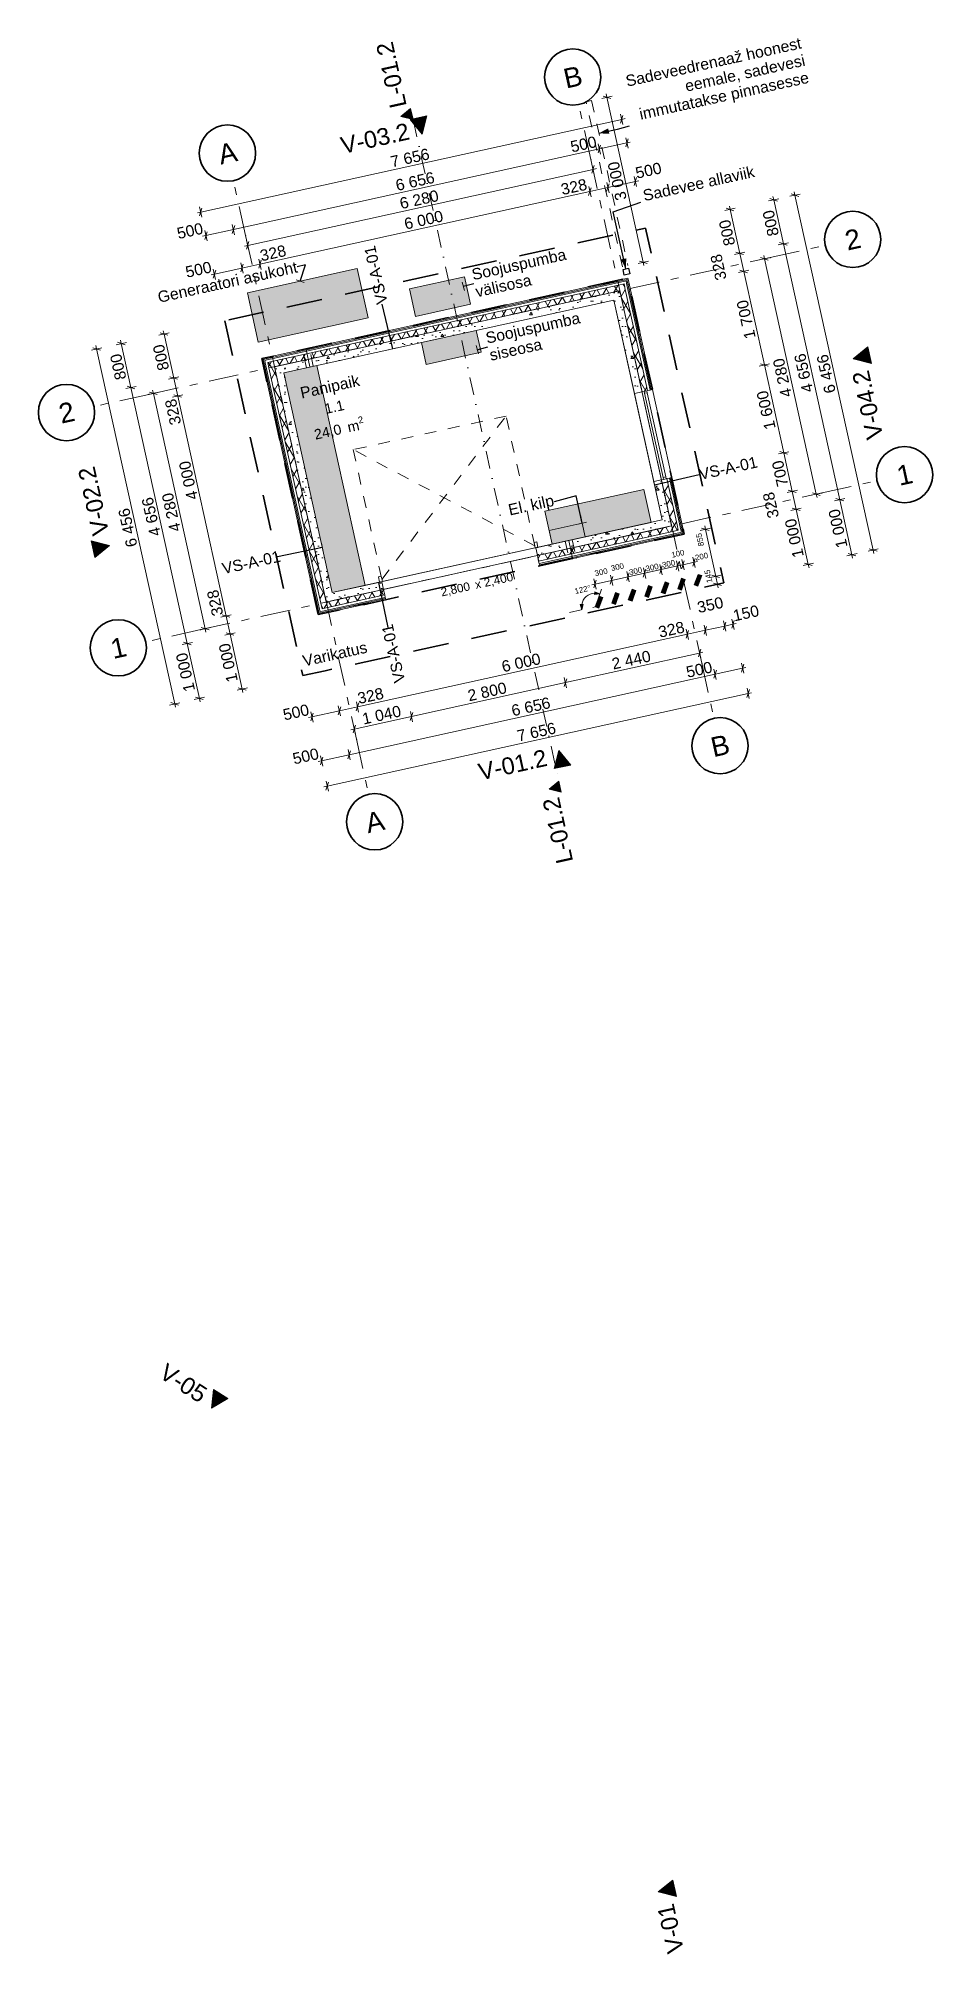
# Model space of a CAD drawing. Header units: millimetres. Extents: x 776525 to 792409, y -93045 to -59003.
import ezdxf

# ---------------------------------------------------------------- set-up
doc = ezdxf.new("R2010")
doc.units = ezdxf.units.MM
doc.header["$MEASUREMENT"] = 0
for name, pattern in [('Dashed', [423.333333, 211.666667, -211.666667]), ('Dot & Dashed', [670.277762, 317.5, -176.388889, 0, -176.388874]), ('Double Dashed', [1093.611073, 529.166651, -211.666656, 141.111112, -211.666656]), ('Hidden Line', [317.5, 211.666667, -105.833333]), ('Long Dashed', [1058.333302, 634.99999, -423.333311]), ('Wipeout_Contour', [1000, 0, -1000])]:
    doc.linetypes.add(name, pattern=pattern)
for name, color, linetype in [('Marker - Elevation', 7, 'Continuous'), ('New_Dimensioning - General', 7, 'Continuous'), ('New_Structural - Bearing', 7, 'Continuous'), ('Structural - Bearing', 7, 'Continuous')]:
    doc.layers.add(name, color=color, linetype=linetype)
for name, color, linetype, lineweight in [('Marker - Elevation_Pen_No__1', 7, 'Continuous', 13), ('New_0_Pen_No__1', 7, 'Continuous', 13), ('New_0_Pen_No__19', 255, 'Continuous', 0), ('New_2D Drafting - General_Pen_No__2', 8, 'Continuous', 15), ('New_2D Drafting - General_Pen_No__20', 1, 'Continuous', 0), ('New_2D Drafting - General_Pen_No__6', 5, 'Continuous', 13), ('New_Annotation - Label_Pen_No__1', 7, 'Continuous', 13), ('New_ARCHICAD Door Markers_Pen_No__7', 7, 'Continuous', 35), ('New_ARCHICAD Doors_Pen_No__1', 7, 'Continuous', 13), ('New_ARCHICAD Windows_Pen_No__1', 7, 'Continuous', 13), ('New_ARCHICAD Zone Stamps_Pen_No__1', 7, 'Continuous', 13), ('New_Dimensioning - General_Pen_No__1', 7, 'Continuous', 13), ('New_Dimensioning - General_Pen_No__6', 5, 'Continuous', 13), ('New_INT zoned_Pen_No__19', 255, 'Continuous', 0), ('New_Shell - Roof_Pen_No__7', 7, 'Continuous', 35), ('New_Structural - Bearing_Pen_No__1', 7, 'Continuous', 13), ('New_Structural - Bearing_Pen_No__19', 255, 'Continuous', 0), ('New_Structural - Grid_Pen_No__1', 7, 'Continuous', 13), ('New_Structural - Grid_Pen_No__7', 7, 'Continuous', 35), ('Structural - Bearing_Pen_No__1', 7, 'Continuous', 13)]:
    doc.layers.add(name, color=color, linetype=linetype, lineweight=lineweight)
doc.layers.add('New_0_Pen_No__150', color=7, linetype='Continuous', lineweight=25, true_color=0x5b5b00)
doc.layers.add('New_Structural - Grid_Pen_No__61', color=7, linetype='Continuous', lineweight=20, true_color=0x6a6a6a)
doc.styles.add('GENERATED_STYLE_1', font='')
doc.styles.get('GENERATED_STYLE_1').set_extended_font_data('Arial')
doc.dimstyles.new('GENERATED_STYLE__1', dxfattribs={"dimtxt": 200, "dimasz": 95, "dimexe": 0.18, "dimexo": 0.0625, "dimgap": 0, "dimtad": 1, "dimdec": 0, "dimzin": 0, "dimdsep": 46, "dimtxsty": 'GENERATED_STYLE_1', "dimblk": 'ARROWHEAD_2', "dimblk1": 'ARROWHEAD_2', "dimblk2": 'ARROWHEAD_2', "dimcen": 0.09, "dimse1": 1, "dimse2": 1, "dimclrd": 7, "dimclre": 7, "dimclrt": 7, "dimadec": 0, "dimazin": 0, "dimtfac": 1, "dimtdec": 4, "dimtmove": 0, "dimatfit": 3, "dimfxl": 0, "dimtolj": 1, "dimtzin": 0, "dimarcsym": 0})
doc.dimstyles.new('GENERATED_STYLE__2', dxfattribs={"dimtxt": 200, "dimasz": 95, "dimexe": 0.18, "dimexo": 0.0625, "dimgap": 0, "dimtad": 1, "dimdec": 0, "dimzin": 0, "dimdsep": 46, "dimtxsty": 'GENERATED_STYLE_1', "dimblk": 'ARROWHEAD_2', "dimblk1": 'ARROWHEAD_2', "dimblk2": 'ARROWHEAD_2', "dimcen": 0.09, "dimse1": 1, "dimse2": 1, "dimclrd": 7, "dimclre": 7, "dimclrt": 7, "dimadec": 0, "dimazin": 0, "dimtfac": 1, "dimtdec": 4, "dimtmove": 2, "dimatfit": 3, "dimfxl": 0, "dimtolj": 1, "dimtzin": 0, "dimarcsym": 0})
doc.dimstyles.new('GENERATED_STYLE__3', dxfattribs={"dimtxt": 100, "dimasz": 95, "dimexe": 0.18, "dimexo": 0.0625, "dimgap": 0, "dimtad": 1, "dimdec": 0, "dimzin": 0, "dimdsep": 46, "dimtxsty": 'GENERATED_STYLE_1', "dimblk": 'ARROWHEAD_2', "dimblk1": 'ARROWHEAD_2', "dimblk2": 'ARROWHEAD_2', "dimcen": 0.09, "dimse1": 1, "dimse2": 1, "dimclrd": 7, "dimclre": 7, "dimclrt": 7, "dimadec": 0, "dimazin": 0, "dimtfac": 1, "dimtdec": 4, "dimtmove": 2, "dimatfit": 3, "dimfxl": 0, "dimtolj": 1, "dimtzin": 0, "dimarcsym": 0})
doc.dimstyles.new('GENERATED_STYLE__4', dxfattribs={"dimtxt": 100, "dimasz": 95, "dimexe": 0.18, "dimexo": 0.0625, "dimgap": 0, "dimtad": 1, "dimdec": 0, "dimzin": 0, "dimdsep": 46, "dimtxsty": 'GENERATED_STYLE_1', "dimblk": 'ARROWHEAD_2', "dimblk1": 'ARROWHEAD_2', "dimblk2": 'ARROWHEAD_2', "dimcen": 0.09, "dimse1": 1, "dimse2": 1, "dimclrd": 7, "dimclre": 7, "dimclrt": 7, "dimadec": 0, "dimazin": 0, "dimtfac": 1, "dimtdec": 4, "dimtmove": 0, "dimatfit": 3, "dimfxl": 0, "dimtolj": 1, "dimtzin": 0, "dimarcsym": 0})
doc.dimstyles.new('GENERATED_STYLE__5', dxfattribs={"dimtxt": 200, "dimasz": 95, "dimexe": 0.18, "dimexo": 0.0625, "dimgap": 0, "dimtad": 1, "dimdec": 0, "dimzin": 0, "dimdsep": 46, "dimtxsty": 'GENERATED_STYLE_1', "dimblk": 'ARROWHEAD_2', "dimblk1": 'ARROWHEAD_2', "dimblk2": 'ARROWHEAD_2', "dimcen": 0.09, "dimse1": 1, "dimse2": 1, "dimclrd": 5, "dimclre": 5, "dimclrt": 5, "dimadec": 0, "dimazin": 0, "dimtfac": 1, "dimtdec": 4, "dimtmove": 0, "dimatfit": 3, "dimfxl": 0, "dimtolj": 1, "dimtzin": 0, "dimarcsym": 0})
doc.dimstyles.new('GENERATED_STYLE__6', dxfattribs={"dimtxt": 100, "dimasz": 91.78744, "dimexe": 0.18, "dimexo": 40, "dimgap": 0, "dimtad": 1, "dimdec": 0, "dimzin": 0, "dimdsep": 46, "dimtxsty": 'GENERATED_STYLE_1', "dimblk": 'ARROWHEAD_5', "dimblk1": 'ARROWHEAD_5', "dimblk2": 'ARROWHEAD_5', "dimcen": 0.09, "dimclrd": 7, "dimclre": 7, "dimclrt": 7, "dimadec": 0, "dimazin": 0, "dimtfac": 1, "dimtdec": 4, "dimtmove": 0, "dimatfit": 3, "dimfxl": 0, "dimtolj": 1, "dimtzin": 0, "dimarcsym": 0})
doc.dimstyles.new('GENERATED_STYLE__7', dxfattribs={"dimtxt": 0.18, "dimasz": 182.4, "dimexe": 0.18, "dimexo": 0.0625, "dimgap": 0, "dimtad": 0, "dimtih": 1, "dimtoh": 1, "dimdec": 4, "dimzin": 0, "dimdsep": 46, "dimcen": 0.09, "dimadec": 0, "dimazin": 0, "dimtfac": 1, "dimtdec": 4, "dimtmove": 0, "dimatfit": 3, "dimldrblk": 'ARROWHEAD_5', "dimfxl": 0, "dimtolj": 1, "dimtzin": 0, "dimarcsym": 0})
doc.dimstyles.new('GENERATED_STYLE__8', dxfattribs={"dimtxt": 0.18, "dimasz": 152, "dimexe": 0.18, "dimexo": 0.0625, "dimgap": 0, "dimtad": 0, "dimtih": 1, "dimtoh": 1, "dimdec": 4, "dimzin": 0, "dimdsep": 46, "dimcen": 0.09, "dimadec": 0, "dimazin": 0, "dimtfac": 1, "dimtdec": 4, "dimtmove": 0, "dimatfit": 3, "dimldrblk": 'ARROWHEAD_0', "dimfxl": 0, "dimtolj": 1, "dimtzin": 0, "dimarcsym": 0})
pattern_1 = [(10, (0, 0), (-15.628336, 88.632695), [])]
pattern_2 = [(60, (0, 0), (-129.90381, 75), []), (120, (0, 0), (129.90381, 75), [])]
pattern_3 = [(0, (0, 0), (0, 779.4229), [48.75, -401.25]), (0, (225, 389.7), (0, 779.4229), [48.75, -401.25]), (60, (0, 0), (-675, 389.7114), [48.75, -401.25]), (60, (450, 0), (-675, 389.7114), [48.75, -401.25]), (120, (48.75, 0), (675, 389.7114), [48.75, -401.25]), (120, (498.75, 0), (675, 389.7114), [48.75, -401.25]), (0, (0, 75), (0, 150), [0, -150, 0, -225]), (45, (75, 75), (-106.066017, 106.066017), [0, -112.5, 0, -187.5])]

msp = doc.modelspace()

# ---------------------------------------------------------------- texts
at = {"layer": 'Marker - Elevation_Pen_No__1', "color": 7, "lineweight": 13, "char_height": 300, "style": 'GENERATED_STYLE_1'}
for s, insert, attachment_point, rotation in [('\\A1;{\\pql;\\pt0;\\fArial|b0|i0|c0|p34;V-03.2}', (781935.4, -61063), 7, 12.42002), ('\\A1;{\\pqr;\\pt0;\\fArial|b0|i0|c0|p34;V-04.2}', (791273.6, -64881.1), 9, 102.42002), ('\\A1;{\\pqr;\\pt0;\\fArial|b0|i0|c0|p34;V-02.2}', (777523, -66588), 9, 102.42002), ('\\A1;{\\pqr;\\pt0;\\fArial|b0|i0|c0|p34;V-01.2}', (785585, -71925.5), 9, 12.42002), ('\\A1;{\\pql;\\pt0;\\fArial|b0|i0|c0|p34;V-05}', (778645.8, -82781.2), 7, 327.28017), ('\\A1;{\\pqr;\\pt0;\\fArial|b0|i0|c0|p34;V-01}', (787809, -92117), 9, 102.42002)]:
    msp.add_mtext(s, dxfattribs=dict(at, insert=insert, attachment_point=attachment_point, rotation=rotation))
at = {"layer": 'New_0_Pen_No__1', "color": 7, "linetype": 'Continuous', "lineweight": 13, "char_height": 200, "width": 1761.475, "attachment_point": 4, "rotation": 12.42002, "line_spacing_factor": 0.93321, "style": 'GENERATED_STYLE_1'}
for s, insert in [('\\A1;{\\pql;\\fArial|b0|i0|c0|p34;Soojuspumba välisosa}', (784259.5, -63356.2)), ('\\A1;{\\pql;\\fArial|b0|i0|c0|p34;Soojuspumba \\fArial|b0|i0|c0|p34;sise\\fArial|b0|i0|c0|p34;osa}', (784507.9, -64483.8))]:
    msp.add_mtext(s, dxfattribs=dict(at, insert=insert))
at = {"layer": 'New_0_Pen_No__1', "color": 7, "linetype": 'Continuous', "lineweight": 13, "char_height": 200, "rotation": 12.42002, "style": 'GENERATED_STYLE_1'}
for s, insert, attachment_point in [('\\A1;{\\pqr;\\fArial|b0|i0|c0|p34;Generaatori\\fArial|b0|i0|c0|p34; asukoht}', (781121.3, -63062.1), 6), ('\\A1;{\\pqr;\\fArial|b0|i0|c0|p34;El. kilp}', (785685.5, -67235.7), 6), ('\\A1;{\\pqc;\\fArial|b0|i0|c0|p34;Varikatus}', (781770.4, -69842.3), 2)]:
    msp.add_mtext(s, dxfattribs=dict(at, insert=insert, attachment_point=attachment_point))
at = {"layer": 'New_Annotation - Label_Pen_No__1', "color": 7, "linetype": 'Continuous', "lineweight": 13, "insert": (790239.3, -59848.8), "char_height": 200, "width": 3294.015, "attachment_point": 9, "rotation": 12.39921, "line_spacing_factor": 0.936739, "style": 'GENERATED_STYLE_1'}
msp.add_mtext('\\A1;{\\pqr;\\fArial|b0|i0|c0|p34;Sadeveedrenaaž hoonest eemale, sadevesi immutatakse pinnasesse}', dxfattribs=at)
at = {"layer": 'New_Annotation - Label_Pen_No__1', "color": 7, "linetype": 'Continuous', "lineweight": 13, "char_height": 200, "style": 'GENERATED_STYLE_1'}
for s, insert, attachment_point, rotation in [('\\A1;{\\pqr;\\fArial|b0|i0|c0|p34;Sadevee\\fArial|b0|i0|c0|p34; allaviik\\fArial|b0|i0|c0|p34; }', (789260.7, -61466), 9, 12.39921), ('\\A1;{\\pql;\\fArial|b0|i0|c0|p34;VS-\\fArial|b0|i0|c0|p34;A-\\fArial|b0|i0|c0|p34;01}', (782633.5, -63723.9), 4, 102.42002), ('\\A1;{\\pql;\\fArial|b0|i0|c0|p34;VS-\\fArial|b0|i0|c0|p34;A-\\fArial|b0|i0|c0|p34;01}', (788262.7, -66752.3), 4, 12.42002), ('\\A1;{\\pql;\\fArial|b0|i0|c0|p34;VS-\\fArial|b0|i0|c0|p34;A-\\fArial|b0|i0|c0|p34;01}', (779792.1, -68426.7), 4, 12.42002), ('\\A1;{\\pql;\\fArial|b0|i0|c0|p34;VS-\\fArial|b0|i0|c0|p34;A-\\fArial|b0|i0|c0|p34;01}', (782945.5, -70446.7), 4, 102.42002)]:
    msp.add_mtext(s, dxfattribs=dict(at, insert=insert, attachment_point=attachment_point, rotation=rotation))
at = {"layer": 'New_ARCHICAD Door Markers_Pen_No__7', "color": 7, "lineweight": 35, "insert": (783701.8, -68960.8), "char_height": 150, "attachment_point": 7, "rotation": 12.42002, "style": 'GENERATED_STYLE_1'}
msp.add_mtext('\\A1;{\\pql;\\pt0;\\fArial|b0|i0|c0|p34;2,800\\fArial|b0|i0|c0|p34;\\A1{\\H.66x;\\S^  ;}\\fArial|b0|i0|c0|p34; x 2,400\\fArial|b0|i0|c0|p34;\\A1{\\H.66x;\\S^  ;}}', dxfattribs=at)
at = {"layer": 'New_ARCHICAD Zone Stamps_Pen_No__1', "color": 7, "lineweight": 13, "attachment_point": 2, "rotation": 12.42002, "style": 'GENERATED_STYLE_1'}
for s, insert, char_height in [('\\A1;{\\pqc;\\pt0;\\fArial|b0|i0|c0|p34;Panipaik}', (781680.9, -65092.2), 200), ('\\A1;{\\pqc;\\pt0;\\fArial|b0|i0|c0|p34;}', (782182.7, -64934.9), 200), ('\\A1;{\\pqc;\\pt0;\\fArial|b0|i0|c0|p34;1.1}', (781762.8, -65463.7), 180), ('\\A1;{\\pqc;\\pt0;\\fArial|b0|i0|c0|p34;}', (781921.1, -65386.7), 180), ('\\A1;{\\pqc;\\pt0;\\fArial|b0|i0|c0|p34;}', (781417.9, -65859.6), 180), ('\\A1;{\\pqc;\\pt0,100;\\fArial|b0|i0|c0|p34;24,0\\fArial|b0|i0|c0|p34;\\A1{\\H.66x;\\S^  ;}\\fArial|b0|i0|c0|p34; m\\fArial|b0|i0|c0|p34;\\A1{\\H.66x;\\S2^  ;}}', (781838.8, -65809), 180)]:
    msp.add_mtext(s, dxfattribs=dict(at, insert=insert, char_height=char_height))
at = {"layer": 'New_Structural - Grid_Pen_No__1', "color": 7, "lineweight": 13, "char_height": 350, "attachment_point": 1, "rotation": 12.42002, "style": 'GENERATED_STYLE_1'}
for s, insert in [('\\A1;{\\pql;\\pt0;\\fArial|b0|i0|c0|p34;B}', (785822.6, -59554.9)), ('\\A1;{\\pql;\\pt0;\\fArial|b0|i0|c0|p34;A}', (779689.6, -60905.6)), ('\\A1;{\\pql;\\pt0;\\fArial|b0|i0|c0|p34;2}', (790821.4, -62432.6)), ('\\A1;{\\pql;\\pt0;\\fArial|b0|i0|c0|p34;2}', (776857.5, -65507.9)), ('\\A1;{\\pql;\\pt0;\\fArial|b0|i0|c0|p34;1}', (791742, -66612.5)), ('\\A1;{\\pql;\\pt0;\\fArial|b0|i0|c0|p34;1}', (777778, -69687.8)), ('\\A1;{\\pql;\\pt0;\\fArial|b0|i0|c0|p34;B}', (788438.5, -71432.8)), ('\\A1;{\\pql;\\pt0;\\fArial|b0|i0|c0|p34;A}', (782305.5, -72783.5))]:
    msp.add_mtext(s, dxfattribs=dict(at, insert=insert))
at = {"layer": 'Structural - Bearing_Pen_No__1', "color": 7, "lineweight": 13, "char_height": 300, "rotation": 102.42002, "style": 'GENERATED_STYLE_1'}
for s, insert, attachment_point in [('\\A1;{\\pql;\\pt0;\\fArial|b0|i0|c0|p34;L-01.2}', (783073.9, -60202.3), 7), ('\\A1;{\\pqr;\\pt0;\\fArial|b0|i0|c0|p34;L-01.2}', (785774.1, -72462.8), 9)]:
    msp.add_mtext(s, dxfattribs=dict(at, insert=insert, attachment_point=attachment_point))

# ---------------------------------------------------------------- blocks, each defined once
blk = doc.blocks.new('*D1')
at = {"layer": 'New_Dimensioning - General_Pen_No__1', "color": 7, "linetype": 'Continuous', "lineweight": 13}
for p, q in [((788693, -69512), (788737, -69374)), ((788861, -69410), (788715, -69443)), ((788840, -69479), (788883, -69342)), ((788841, -69319), (788882, -69502)), ((788921, -69397), (788861, -69410))]:
    blk.add_line(p, q, dxfattribs=at)
at = {"layer": 'New_Dimensioning - General_Pen_No__1', "color": 7, "lineweight": 13, "insert": (788888, -69364), "char_height": 200, "attachment_point": 7, "rotation": 12.42, "style": 'GENERATED_STYLE_1'}
blk.add_mtext('\\A1;{\\pql;\\fArial|b0|i0|c0|p34;150}', dxfattribs=at)
blk = doc.blocks.new('ARROWHEAD_2')
at = {"color": 0, "linetype": 'Continuous', "lineweight": 0}
for p, q in [((0, 0), (-1, 0)), ((-0.38, -0.66), (0.38, 0.66))]:
    blk.add_line(p, q, dxfattribs=at)
blk = doc.blocks.new('*D3')
at = {"layer": 'New_Dimensioning - General_Pen_No__1', "color": 7, "linetype": 'Continuous', "lineweight": 13}
for p, q in [((788353, -69426), (788393, -69610)), ((788715, -69443), (788373, -69518)), ((788693, -69512), (788737, -69374)), ((788695, -69351), (788735, -69534)), ((788861, -69410), (788715, -69443)), ((788373, -69518), (788053, -69589)), ((788351, -69587), (788395, -69449))]:
    blk.add_line(p, q, dxfattribs=at)
blk = doc.blocks.new('*D4')
at = {"layer": 'New_Dimensioning - General_Pen_No__1', "color": 7, "linetype": 'Continuous', "lineweight": 13}
for p, q in [((788353, -69426), (788393, -69610)), ((788053, -69589), (782193, -70879)), ((788031, -69657), (788075, -69520)), ((788033, -69497), (788073, -69680)), ((788373, -69518), (788053, -69589)), ((788351, -69587), (788395, -69449))]:
    blk.add_line(p, q, dxfattribs=at)
at = {"layer": 'New_Dimensioning - General_Pen_No__1', "color": 7, "lineweight": 13, "insert": (788253, -69217), "char_height": 200, "attachment_point": 7, "rotation": 12.42, "style": 'GENERATED_STYLE_1'}
blk.add_mtext('\\A1;{\\pql;\\fArial|b0|i0|c0|p34;350}', dxfattribs=at)
blk = doc.blocks.new('*D5')
at = {"layer": 'New_Dimensioning - General_Pen_No__1', "color": 7, "linetype": 'Continuous', "lineweight": 13}
for p, q in [((788053, -69589), (782193, -70879)), ((788031, -69657), (788075, -69520)), ((788033, -69497), (788073, -69680)), ((782173, -70787), (782213, -70971)), ((782193, -70879), (781873, -70950)), ((782171, -70948), (782215, -70810))]:
    blk.add_line(p, q, dxfattribs=at)
at = {"layer": 'New_Dimensioning - General_Pen_No__1', "color": 7, "lineweight": 13, "char_height": 200, "attachment_point": 7, "rotation": 12.42, "style": 'GENERATED_STYLE_1'}
for s, insert in [('\\A1;{\\pql;\\fArial|b0|i0|c0|p34;328}', (787564, -69655)), ('\\A1;{\\pql;\\fArial|b0|i0|c0|p34;6\xa0000}', (784780, -70268)), ('\\A1;{\\pql;\\fArial|b0|i0|c0|p34;328}', (782220, -70832))]:
    blk.add_mtext(s, dxfattribs=dict(at, insert=insert))
blk = doc.blocks.new('*D6')
at = {"layer": 'New_Dimensioning - General_Pen_No__1', "color": 7, "linetype": 'Continuous', "lineweight": 13}
for p, q in [((782173, -70787), (782213, -70971)), ((781873, -70950), (781385, -71057)), ((781851, -71018), (781895, -70881)), ((781853, -70858), (781893, -71041)), ((782193, -70879), (781873, -70950)), ((782171, -70948), (782215, -70810))]:
    blk.add_line(p, q, dxfattribs=at)
blk = doc.blocks.new('*D7')
at = {"layer": 'New_Dimensioning - General_Pen_No__1', "color": 7, "linetype": 'Continuous', "lineweight": 13}
for p, q in [((781406, -70988), (781363, -71126)), ((781873, -70950), (781385, -71057)), ((781851, -71018), (781895, -70881)), ((781853, -70858), (781893, -71041))]:
    blk.add_line(p, q, dxfattribs=at)
blk = doc.blocks.new('*D8')
at = {"layer": 'New_Dimensioning - General_Pen_No__1', "color": 7, "linetype": 'Continuous', "lineweight": 13}
for p, q in [((781385, -71057), (781325, -71070)), ((781406, -70988), (781363, -71126)), ((781364, -70966), (781405, -71149)), ((781873, -70950), (781385, -71057))]:
    blk.add_line(p, q, dxfattribs=at)
at = {"layer": 'New_Dimensioning - General_Pen_No__1', "color": 7, "lineweight": 13, "insert": (780896, -71124), "char_height": 200, "attachment_point": 7, "rotation": 12.42, "style": 'GENERATED_STYLE_1'}
blk.add_mtext('\\A1;{\\pql;\\fArial|b0|i0|c0|p34;500}', dxfattribs=at)
blk = doc.blocks.new('*D9')
at = {"layer": 'New_Dimensioning - General_Pen_No__1', "color": 7, "linetype": 'Continuous', "lineweight": 13}
for p, q in [((781578, -71770), (781535, -71907)), ((781577, -71930), (781537, -71747)), ((781557, -71838), (782045, -71731)), ((782067, -71662), (782023, -71800)), ((781497, -71852), (781557, -71838))]:
    blk.add_line(p, q, dxfattribs=at)
at = {"layer": 'New_Dimensioning - General_Pen_No__1', "color": 7, "lineweight": 13, "insert": (781068, -71905), "char_height": 200, "attachment_point": 7, "rotation": 12.42, "style": 'GENERATED_STYLE_1'}
blk.add_mtext('\\A1;{\\pql;\\fArial|b0|i0|c0|p34;500}', dxfattribs=at)
blk = doc.blocks.new('*D10')
at = {"layer": 'New_Dimensioning - General_Pen_No__1', "color": 7, "linetype": 'Continuous', "lineweight": 13}
for p, q in [((782045, -71731), (788545, -70299)), ((788567, -70230), (788523, -70368)), ((781557, -71838), (782045, -71731)), ((782067, -71662), (782023, -71800)), ((782065, -71822), (782025, -71639))]:
    blk.add_line(p, q, dxfattribs=at)
at = {"layer": 'New_Dimensioning - General_Pen_No__1', "color": 7, "lineweight": 13, "char_height": 200, "attachment_point": 7, "rotation": 12.42, "style": 'GENERATED_STYLE_1'}
for s, insert in [('\\A1;{\\pql;\\fArial|b0|i0|c0|p34;500}', (788057, -70366)), ('\\A1;{\\pql;\\fArial|b0|i0|c0|p34;6\xa0656}', (784953, -71050))]:
    blk.add_mtext(s, dxfattribs=dict(at, insert=insert))
blk = doc.blocks.new('*D11')
at = {"layer": 'New_Dimensioning - General_Pen_No__1', "color": 7, "linetype": 'Continuous', "lineweight": 13}
for p, q in [((789012, -70261), (789055, -70123)), ((789054, -70283), (789013, -70100)), ((782045, -71731), (788545, -70299)), ((788567, -70230), (788523, -70368)), ((788565, -70391), (788525, -70208)), ((788545, -70299), (789034, -70192)), ((789034, -70192), (789093, -70179))]:
    blk.add_line(p, q, dxfattribs=at)
blk = doc.blocks.new('*D12')
at = {"layer": 'New_Dimensioning - General_Pen_No__1', "color": 7, "linetype": 'Continuous', "lineweight": 13}
for p, q in [((783153, -71051), (785887, -70448)), ((782137, -71274), (783153, -71051)), ((783174, -70982), (783131, -71119)), ((783173, -71142), (783132, -70959)), ((782077, -71287), (782137, -71274)), ((782159, -71205), (782115, -71343)), ((782157, -71366), (782117, -71183))]:
    blk.add_line(p, q, dxfattribs=at)
at = {"layer": 'New_Dimensioning - General_Pen_No__1', "color": 7, "lineweight": 13, "insert": (782302, -71197), "char_height": 200, "attachment_point": 7, "rotation": 12.42, "style": 'GENERATED_STYLE_1'}
blk.add_mtext('\\A1;{\\pql;\\fArial|b0|i0|c0|p34;1\xa0040}', dxfattribs=at)
blk = doc.blocks.new('*D13')
at = {"layer": 'New_Dimensioning - General_Pen_No__1', "color": 7, "linetype": 'Continuous', "lineweight": 13}
for p, q in [((785887, -70448), (788270, -69924)), ((783153, -71051), (785887, -70448)), ((785909, -70380), (785865, -70517)), ((785907, -70540), (785867, -70357)), ((783174, -70982), (783131, -71119)), ((783173, -71142), (783132, -70959))]:
    blk.add_line(p, q, dxfattribs=at)
at = {"layer": 'New_Dimensioning - General_Pen_No__1', "color": 7, "lineweight": 13, "insert": (784177, -70784), "char_height": 200, "attachment_point": 7, "rotation": 12.42, "style": 'GENERATED_STYLE_1'}
blk.add_mtext('\\A1;{\\pql;\\fArial|b0|i0|c0|p34;2\xa0800}', dxfattribs=at)
blk = doc.blocks.new('*D14')
at = {"layer": 'New_Dimensioning - General_Pen_No__1', "color": 7, "linetype": 'Continuous', "lineweight": 13}
for p, q in [((785887, -70448), (788270, -69924)), ((788248, -69992), (788292, -69855)), ((788290, -70015), (788250, -69832)), ((788270, -69924), (788330, -69910)), ((785909, -70380), (785865, -70517)), ((785907, -70540), (785867, -70357))]:
    blk.add_line(p, q, dxfattribs=at)
at = {"layer": 'New_Dimensioning - General_Pen_No__1', "color": 7, "lineweight": 13, "insert": (786736, -70220), "char_height": 200, "attachment_point": 7, "rotation": 12.42, "style": 'GENERATED_STYLE_1'}
blk.add_mtext('\\A1;{\\pql;\\fArial|b0|i0|c0|p34;2\xa0440}', dxfattribs=at)
blk = doc.blocks.new('*D15')
at = {"layer": 'New_Dimensioning - General_Pen_No__1', "color": 7, "linetype": 'Continuous', "lineweight": 13}
for p, q in [((789132, -70641), (781656, -72288)), ((789111, -70710), (789154, -70572)), ((789112, -70549), (789153, -70733)), ((789192, -70628), (789132, -70641)), ((781656, -72288), (781596, -72301)), ((781677, -72219), (781634, -72356)), ((781635, -72196), (781676, -72379))]:
    blk.add_line(p, q, dxfattribs=at)
at = {"layer": 'New_Dimensioning - General_Pen_No__1', "color": 7, "lineweight": 13, "insert": (785052, -71499), "char_height": 200, "attachment_point": 7, "rotation": 12.42, "style": 'GENERATED_STYLE_1'}
blk.add_mtext('\\A1;{\\pql;\\fArial|b0|i0|c0|p34;7\xa0656}', dxfattribs=at)
blk = doc.blocks.new('*D16')
at = {"layer": 'New_Dimensioning - General_Pen_No__1', "color": 7, "linetype": 'Continuous', "lineweight": 13}
for p, q in [((786619, -61723), (786663, -61585)), ((787130, -61547), (786641, -61654)), ((787108, -61615), (787151, -61478)), ((787109, -61455), (787150, -61638)), ((787189, -61533), (787130, -61547))]:
    blk.add_line(p, q, dxfattribs=at)
at = {"layer": 'New_Dimensioning - General_Pen_No__1', "color": 7, "lineweight": 13, "insert": (787156, -61500), "char_height": 200, "attachment_point": 7, "rotation": 12.42, "style": 'GENERATED_STYLE_1'}
blk.add_mtext('\\A1;{\\pql;\\fArial|b0|i0|c0|p34;500}', dxfattribs=at)
blk = doc.blocks.new('*D17')
at = {"layer": 'New_Dimensioning - General_Pen_No__1', "color": 7, "linetype": 'Continuous', "lineweight": 13}
for p, q in [((786619, -61723), (786663, -61585)), ((786621, -61563), (786661, -61746)), ((787130, -61547), (786641, -61654)), ((786299, -61793), (786343, -61656)), ((786641, -61654), (786321, -61725))]:
    blk.add_line(p, q, dxfattribs=at)
blk = doc.blocks.new('*D18')
at = {"layer": 'New_Dimensioning - General_Pen_No__1', "color": 7, "linetype": 'Continuous', "lineweight": 13}
for p, q in [((786321, -61725), (780461, -63015)), ((786299, -61793), (786343, -61656)), ((786301, -61633), (786341, -61816)), ((786641, -61654), (786321, -61725)), ((780440, -63084), (780483, -62946))]:
    blk.add_line(p, q, dxfattribs=at)
at = {"layer": 'New_Dimensioning - General_Pen_No__1', "color": 7, "lineweight": 13, "char_height": 200, "attachment_point": 7, "rotation": 12.42, "style": 'GENERATED_STYLE_1'}
for s, insert in [('\\A1;{\\pql;\\fArial|b0|i0|c0|p34;328}', (785832, -61791)), ('\\A1;{\\pql;\\fArial|b0|i0|c0|p34;6\xa0000}', (783049, -62404)), ('\\A1;{\\pql;\\fArial|b0|i0|c0|p34;328}', (780488, -62968))]:
    blk.add_mtext(s, dxfattribs=dict(at, insert=insert))
blk = doc.blocks.new('*D19')
at = {"layer": 'New_Dimensioning - General_Pen_No__1', "color": 7, "linetype": 'Continuous', "lineweight": 13}
for p, q in [((786321, -61725), (780461, -63015)), ((780440, -63084), (780483, -62946)), ((780441, -62924), (780482, -63107)), ((780119, -63154), (780163, -63017)), ((780461, -63015), (780141, -63086))]:
    blk.add_line(p, q, dxfattribs=at)
blk = doc.blocks.new('*D20')
at = {"layer": 'New_Dimensioning - General_Pen_No__1', "color": 7, "linetype": 'Continuous', "lineweight": 13}
for p, q in [((779653, -63193), (779593, -63206)), ((779675, -63124), (779631, -63262)), ((779633, -63102), (779673, -63285)), ((780141, -63086), (779653, -63193)), ((780119, -63154), (780163, -63017)), ((780121, -62994), (780161, -63177)), ((780461, -63015), (780141, -63086))]:
    blk.add_line(p, q, dxfattribs=at)
blk = doc.blocks.new('*D21')
at = {"layer": 'New_Dimensioning - General_Pen_No__1', "color": 7, "linetype": 'Continuous', "lineweight": 13}
for p, q in [((779653, -63193), (779593, -63206)), ((779675, -63124), (779631, -63262)), ((779633, -63102), (779673, -63285))]:
    blk.add_line(p, q, dxfattribs=at)
at = {"layer": 'New_Dimensioning - General_Pen_No__1', "color": 7, "lineweight": 13, "insert": (779164, -63260), "char_height": 200, "attachment_point": 7, "rotation": 12.42, "style": 'GENERATED_STYLE_1'}
blk.add_mtext('\\A1;{\\pql;\\fArial|b0|i0|c0|p34;500}', dxfattribs=at)
blk = doc.blocks.new('*D22')
at = {"layer": 'New_Dimensioning - General_Pen_No__1', "color": 7, "linetype": 'Continuous', "lineweight": 13}
for p, q in [((786356, -61400), (786399, -61262)), ((786398, -61422), (786357, -61239)), ((780245, -62681), (786378, -61331)), ((786378, -61331), (786437, -61318)), ((780266, -62613), (780223, -62750)), ((780265, -62773), (780224, -62590)), ((780185, -62695), (780245, -62681))]:
    blk.add_line(p, q, dxfattribs=at)
at = {"layer": 'New_Dimensioning - General_Pen_No__1', "color": 7, "lineweight": 13, "insert": (782969, -62041), "char_height": 200, "attachment_point": 7, "rotation": 12.42, "style": 'GENERATED_STYLE_1'}
blk.add_mtext('\\A1;{\\pql;\\fArial|b0|i0|c0|p34;6\xa0280}', dxfattribs=at)
blk = doc.blocks.new('*D23')
at = {"layer": 'New_Dimensioning - General_Pen_No__1', "color": 7, "linetype": 'Continuous', "lineweight": 13}
for p, q in [((779990, -62399), (786490, -60968)), ((779442, -62520), (779502, -62507)), ((779523, -62438), (779480, -62576)), ((779522, -62598), (779481, -62415)), ((779502, -62507), (779990, -62399)), ((780012, -62330), (779968, -62468))]:
    blk.add_line(p, q, dxfattribs=at)
at = {"layer": 'New_Dimensioning - General_Pen_No__1', "color": 7, "lineweight": 13, "insert": (779013, -62573), "char_height": 200, "attachment_point": 7, "rotation": 12.42, "style": 'GENERATED_STYLE_1'}
blk.add_mtext('\\A1;{\\pql;\\fArial|b0|i0|c0|p34;500}', dxfattribs=at)
blk = doc.blocks.new('*D24')
at = {"layer": 'New_Dimensioning - General_Pen_No__1', "color": 7, "linetype": 'Continuous', "lineweight": 13}
for p, q in [((786512, -60899), (786468, -61037)), ((786510, -61059), (786470, -60876)), ((786490, -60968), (786978, -60860)), ((779990, -62399), (786490, -60968)), ((779502, -62507), (779990, -62399)), ((780012, -62330), (779968, -62468)), ((780010, -62491), (779970, -62308))]:
    blk.add_line(p, q, dxfattribs=at)
at = {"layer": 'New_Dimensioning - General_Pen_No__1', "color": 7, "lineweight": 13, "char_height": 200, "attachment_point": 7, "rotation": 12.42, "style": 'GENERATED_STYLE_1'}
for s, insert in [('\\A1;{\\pql;\\fArial|b0|i0|c0|p34;500}', (786002, -61034)), ('\\A1;{\\pql;\\fArial|b0|i0|c0|p34;6\xa0656}', (782897, -61718))]:
    blk.add_mtext(s, dxfattribs=dict(at, insert=insert))
blk = doc.blocks.new('*D25')
at = {"layer": 'New_Dimensioning - General_Pen_No__1', "color": 7, "linetype": 'Continuous', "lineweight": 13}
for p, q in [((786512, -60899), (786468, -61037)), ((786490, -60968), (786978, -60860)), ((786957, -60929), (787000, -60791)), ((786999, -60952), (786958, -60769)), ((786978, -60860), (787038, -60847))]:
    blk.add_line(p, q, dxfattribs=at)
blk = doc.blocks.new('*D26')
at = {"layer": 'New_Dimensioning - General_Pen_No__1', "color": 7, "linetype": 'Continuous', "lineweight": 13}
for p, q in [((786887, -60443), (779410, -62089)), ((786865, -60512), (786908, -60374)), ((786866, -60351), (786907, -60534)), ((786946, -60430), (786887, -60443)), ((779410, -62089), (779350, -62103)), ((779431, -62021), (779388, -62158)), ((779390, -61998), (779430, -62181))]:
    blk.add_line(p, q, dxfattribs=at)
at = {"layer": 'New_Dimensioning - General_Pen_No__1', "color": 7, "lineweight": 13, "insert": (782806, -61301), "char_height": 200, "attachment_point": 7, "rotation": 12.42, "style": 'GENERATED_STYLE_1'}
blk.add_mtext('\\A1;{\\pql;\\fArial|b0|i0|c0|p34;7\xa0656}', dxfattribs=at)
blk = doc.blocks.new('*D27')
at = {"layer": 'New_Dimensioning - General_Pen_No__1', "color": 7, "linetype": 'Continuous', "lineweight": 13}
for p, q in [((778666, -64277), (778849, -64237)), ((778826, -64279), (778689, -64235)), ((778744, -64197), (778758, -64257)), ((778758, -64257), (778930, -65038)), ((778998, -65060), (778861, -65016)), ((778930, -65038), (779000, -65359))]:
    blk.add_line(p, q, dxfattribs=at)
at = {"layer": 'New_Dimensioning - General_Pen_No__1', "color": 7, "lineweight": 13, "insert": (778853, -64879), "char_height": 200, "attachment_point": 7, "rotation": 102.42, "style": 'GENERATED_STYLE_1'}
blk.add_mtext('\\A1;{\\pql;\\fArial|b0|i0|c0|p34;800}', dxfattribs=at)
blk = doc.blocks.new('*D28')
at = {"layer": 'New_Dimensioning - General_Pen_No__1', "color": 7, "linetype": 'Continuous', "lineweight": 13}
for p, q in [((778758, -64257), (778930, -65038)), ((778838, -65058), (779021, -65018)), ((778998, -65060), (778861, -65016)), ((778930, -65038), (779000, -65359)), ((779069, -65380), (778931, -65337))]:
    blk.add_line(p, q, dxfattribs=at)
blk = doc.blocks.new('*D29')
at = {"layer": 'New_Dimensioning - General_Pen_No__1', "color": 7, "linetype": 'Continuous', "lineweight": 13}
for p, q in [((778909, -65379), (779092, -65338)), ((778930, -65038), (779000, -65359)), ((779069, -65380), (778931, -65337)), ((779000, -65359), (779860, -69265)), ((779929, -69287), (779792, -69243))]:
    blk.add_line(p, q, dxfattribs=at)
at = {"layer": 'New_Dimensioning - General_Pen_No__1', "color": 7, "lineweight": 13, "char_height": 200, "attachment_point": 7, "rotation": 102.42, "style": 'GENERATED_STYLE_1'}
for s, insert in [('\\A1;{\\pql;\\fArial|b0|i0|c0|p34;328}', (779067, -65847)), ('\\A1;{\\pql;\\fArial|b0|i0|c0|p34;4\xa0000}', (779366, -67176)), ('\\A1;{\\pql;\\fArial|b0|i0|c0|p34;328}', (779814, -69238))]:
    blk.add_mtext(s, dxfattribs=dict(at, insert=insert))
blk = doc.blocks.new('*D30')
at = {"layer": 'New_Dimensioning - General_Pen_No__1', "color": 7, "linetype": 'Continuous', "lineweight": 13}
for p, q in [((779000, -65359), (779860, -69265)), ((779769, -69285), (779952, -69245)), ((779929, -69287), (779792, -69243)), ((779860, -69265), (779931, -69585)), ((779839, -69605), (780023, -69565)), ((780000, -69607), (779862, -69564)), ((779931, -69585), (780146, -70562))]:
    blk.add_line(p, q, dxfattribs=at)
blk = doc.blocks.new('*D31')
at = {"layer": 'New_Dimensioning - General_Pen_No__1', "color": 7, "linetype": 'Continuous', "lineweight": 13}
for p, q in [((780000, -69607), (779862, -69564)), ((779931, -69585), (780146, -70562)), ((780055, -70582), (780238, -70542)), ((780077, -70540), (780215, -70584)), ((780146, -70562), (780159, -70622))]:
    blk.add_line(p, q, dxfattribs=at)
at = {"layer": 'New_Dimensioning - General_Pen_No__1', "color": 7, "lineweight": 13, "insert": (780073, -70416), "char_height": 200, "attachment_point": 7, "rotation": 102.42, "style": 'GENERATED_STYLE_1'}
blk.add_mtext('\\A1;{\\pql;\\fArial|b0|i0|c0|p34;1\xa0000}', dxfattribs=at)
blk = doc.blocks.new('*D32')
at = {"layer": 'New_Dimensioning - General_Pen_No__1', "color": 7, "linetype": 'Continuous', "lineweight": 13}
for p, q in [((778476, -65331), (778659, -65290)), ((778636, -65332), (778499, -65289)), ((778554, -65251), (778568, -65310)), ((778568, -65310), (779488, -69490)), ((779397, -69510), (779580, -69470)), ((779419, -69469), (779557, -69512)), ((779488, -69490), (779501, -69550))]:
    blk.add_line(p, q, dxfattribs=at)
at = {"layer": 'New_Dimensioning - General_Pen_No__1', "color": 7, "lineweight": 13, "insert": (779062, -67743), "char_height": 200, "attachment_point": 7, "rotation": 102.42, "style": 'GENERATED_STYLE_1'}
blk.add_mtext('\\A1;{\\pql;\\fArial|b0|i0|c0|p34;4\xa0280}', dxfattribs=at)
blk = doc.blocks.new('*D33')
at = {"layer": 'New_Dimensioning - General_Pen_No__1', "color": 7, "linetype": 'Continuous', "lineweight": 13}
for p, q in [((788720, -62063), (788903, -62023)), ((788880, -62065), (788743, -62021)), ((788798, -61983), (788811, -62043)), ((788811, -62043), (788983, -62824)), ((789052, -62846), (788915, -62802))]:
    blk.add_line(p, q, dxfattribs=at)
at = {"layer": 'New_Dimensioning - General_Pen_No__1', "color": 7, "lineweight": 13, "insert": (788907, -62664), "char_height": 200, "attachment_point": 7, "rotation": 102.42, "style": 'GENERATED_STYLE_1'}
blk.add_mtext('\\A1;{\\pql;\\fArial|b0|i0|c0|p34;800}', dxfattribs=at)
blk = doc.blocks.new('*D34')
at = {"layer": 'New_Dimensioning - General_Pen_No__1', "color": 7, "linetype": 'Continuous', "lineweight": 13}
for p, q in [((788811, -62043), (788983, -62824)), ((788892, -62844), (789075, -62804)), ((789052, -62846), (788915, -62802)), ((788983, -62824), (789054, -63144)), ((789123, -63166), (788985, -63123))]:
    blk.add_line(p, q, dxfattribs=at)
blk = doc.blocks.new('*D35')
at = {"layer": 'New_Dimensioning - General_Pen_No__1', "color": 7, "linetype": 'Continuous', "lineweight": 13}
for p, q in [((788983, -62824), (789054, -63144)), ((788962, -63165), (789145, -63124)), ((789123, -63166), (788985, -63123)), ((789054, -63144), (789420, -64805)), ((789328, -64825), (789511, -64784)), ((789488, -64826), (789351, -64783)), ((789420, -64805), (789764, -66367))]:
    blk.add_line(p, q, dxfattribs=at)
at = {"layer": 'New_Dimensioning - General_Pen_No__1', "color": 7, "lineweight": 13, "char_height": 200, "attachment_point": 7, "rotation": 102.42, "style": 'GENERATED_STYLE_1'}
for s, insert in [('\\A1;{\\pql;\\fArial|b0|i0|c0|p34;328}', (788755, -63275)), ('\\A1;{\\pql;\\fArial|b0|i0|c0|p34;1\xa0700}', (789271, -64317))]:
    blk.add_mtext(s, dxfattribs=dict(at, insert=insert))
blk = doc.blocks.new('*D36')
at = {"layer": 'New_Dimensioning - General_Pen_No__1', "color": 7, "linetype": 'Continuous', "lineweight": 13}
for p, q in [((789488, -64826), (789351, -64783)), ((789420, -64805), (789764, -66367)), ((789672, -66387), (789855, -66347)), ((789832, -66389), (789695, -66345)), ((789764, -66367), (789914, -67051))]:
    blk.add_line(p, q, dxfattribs=at)
at = {"layer": 'New_Dimensioning - General_Pen_No__1', "color": 7, "lineweight": 13, "insert": (789626, -65928), "char_height": 200, "attachment_point": 7, "rotation": 102.42, "style": 'GENERATED_STYLE_1'}
blk.add_mtext('\\A1;{\\pql;\\fArial|b0|i0|c0|p34;1\xa0600}', dxfattribs=at)
blk = doc.blocks.new('*D37')
at = {"layer": 'New_Dimensioning - General_Pen_No__1', "color": 7, "linetype": 'Continuous', "lineweight": 13}
for p, q in [((789832, -66389), (789695, -66345)), ((789764, -66367), (789914, -67051)), ((789983, -67073), (789845, -67029)), ((789914, -67051), (789985, -67371))]:
    blk.add_line(p, q, dxfattribs=at)
at = {"layer": 'New_Dimensioning - General_Pen_No__1', "color": 7, "lineweight": 13, "insert": (789849, -66940), "char_height": 200, "attachment_point": 7, "rotation": 102.42, "style": 'GENERATED_STYLE_1'}
blk.add_mtext('\\A1;{\\pql;\\fArial|b0|i0|c0|p34;700}', dxfattribs=at)
blk = doc.blocks.new('*D38')
at = {"layer": 'New_Dimensioning - General_Pen_No__1', "color": 7, "linetype": 'Continuous', "lineweight": 13}
for p, q in [((789764, -66367), (789914, -67051)), ((789823, -67071), (790006, -67031)), ((789983, -67073), (789845, -67029)), ((789914, -67051), (789985, -67371)), ((789893, -67391), (790076, -67351)), ((790054, -67393), (789916, -67349)), ((789985, -67371), (790200, -68348))]:
    blk.add_line(p, q, dxfattribs=at)
blk = doc.blocks.new('*D39')
at = {"layer": 'New_Dimensioning - General_Pen_No__1', "color": 7, "linetype": 'Continuous', "lineweight": 13}
for p, q in [((790054, -67393), (789916, -67349)), ((789985, -67371), (790200, -68348)), ((790108, -68368), (790291, -68328)), ((790131, -68326), (790269, -68370)), ((790200, -68348), (790213, -68407))]:
    blk.add_line(p, q, dxfattribs=at)
at = {"layer": 'New_Dimensioning - General_Pen_No__1', "color": 7, "lineweight": 13, "char_height": 200, "attachment_point": 7, "rotation": 102.42, "style": 'GENERATED_STYLE_1'}
for s, insert in [('\\A1;{\\pql;\\fArial|b0|i0|c0|p34;328}', (789686, -67502)), ('\\A1;{\\pql;\\fArial|b0|i0|c0|p34;1\xa0000}', (790127, -68202))]:
    blk.add_mtext(s, dxfattribs=dict(at, insert=insert))
blk = doc.blocks.new('*D40')
at = {"layer": 'New_Dimensioning - General_Pen_No__1', "color": 7, "linetype": 'Continuous', "lineweight": 13}
for p, q in [((789330, -62940), (789513, -62900)), ((789490, -62942), (789353, -62898)), ((789408, -62860), (789421, -62920)), ((789421, -62920), (790342, -67100)), ((790250, -67120), (790433, -67080)), ((790273, -67078), (790411, -67122)), ((790342, -67100), (790355, -67160))]:
    blk.add_line(p, q, dxfattribs=at)
at = {"layer": 'New_Dimensioning - General_Pen_No__1', "color": 7, "lineweight": 13, "insert": (789916, -65353), "char_height": 200, "attachment_point": 7, "rotation": 102.42, "style": 'GENERATED_STYLE_1'}
blk.add_mtext('\\A1;{\\pql;\\fArial|b0|i0|c0|p34;4\xa0280}', dxfattribs=at)
blk = doc.blocks.new('*D41')
at = {"layer": 'New_Dimensioning - General_Pen_No__1', "color": 7, "linetype": 'Continuous', "lineweight": 13}
for p, q in [((779102, -69731), (779240, -69775)), ((779386, -70729), (779171, -69753)), ((779477, -70709), (779294, -70749)), ((779317, -70708), (779455, -70751)), ((779399, -70789), (779386, -70729))]:
    blk.add_line(p, q, dxfattribs=at)
at = {"layer": 'New_Dimensioning - General_Pen_No__1', "color": 7, "lineweight": 13, "insert": (779313, -70584), "char_height": 200, "attachment_point": 7, "rotation": 102.42, "style": 'GENERATED_STYLE_1'}
blk.add_mtext('\\A1;{\\pql;\\fArial|b0|i0|c0|p34;1\xa0000}', dxfattribs=at)
blk = doc.blocks.new('*D42')
at = {"layer": 'New_Dimensioning - General_Pen_No__1', "color": 7, "linetype": 'Continuous', "lineweight": 13}
for p, q in [((778169, -65206), (777997, -64424)), ((778261, -65186), (778078, -65226)), ((778101, -65184), (778238, -65227)), ((779171, -69753), (778169, -65206)), ((779262, -69733), (779079, -69773)), ((779102, -69731), (779240, -69775)), ((779386, -70729), (779171, -69753))]:
    blk.add_line(p, q, dxfattribs=at)
at = {"layer": 'New_Dimensioning - General_Pen_No__1', "color": 7, "lineweight": 13, "insert": (778705, -67822), "char_height": 200, "attachment_point": 7, "rotation": 102.42, "style": 'GENERATED_STYLE_1'}
blk.add_mtext('\\A1;{\\pql;\\fArial|b0|i0|c0|p34;4\xa0656}', dxfattribs=at)
blk = doc.blocks.new('*D43')
at = {"layer": 'New_Dimensioning - General_Pen_No__1', "color": 7, "linetype": 'Continuous', "lineweight": 13}
for p, q in [((778089, -64404), (777906, -64445)), ((778066, -64446), (777929, -64403)), ((777997, -64424), (777984, -64365)), ((778169, -65206), (777997, -64424)), ((778261, -65186), (778078, -65226)), ((778101, -65184), (778238, -65227)), ((779171, -69753), (778169, -65206))]:
    blk.add_line(p, q, dxfattribs=at)
at = {"layer": 'New_Dimensioning - General_Pen_No__1', "color": 7, "lineweight": 13, "insert": (778093, -65046), "char_height": 200, "attachment_point": 7, "rotation": 102.42, "style": 'GENERATED_STYLE_1'}
blk.add_mtext('\\A1;{\\pql;\\fArial|b0|i0|c0|p34;800}', dxfattribs=at)
blk = doc.blocks.new('*D44')
at = {"layer": 'New_Dimensioning - General_Pen_No__1', "color": 7, "linetype": 'Continuous', "lineweight": 13}
for p, q in [((790760, -67200), (789759, -62653)), ((790852, -67180), (790668, -67221)), ((790691, -67179), (790829, -67222)), ((790975, -68177), (790760, -67200)), ((791067, -68157), (790884, -68197)), ((790906, -68155), (791044, -68199)), ((790988, -68237), (790975, -68177))]:
    blk.add_line(p, q, dxfattribs=at)
at = {"layer": 'New_Dimensioning - General_Pen_No__1', "color": 7, "lineweight": 13, "insert": (790902, -68031), "char_height": 200, "attachment_point": 7, "rotation": 102.42, "style": 'GENERATED_STYLE_1'}
blk.add_mtext('\\A1;{\\pql;\\fArial|b0|i0|c0|p34;1\xa0000}', dxfattribs=at)
blk = doc.blocks.new('*D45')
at = {"layer": 'New_Dimensioning - General_Pen_No__1', "color": 7, "linetype": 'Continuous', "lineweight": 13}
for p, q in [((789759, -62653), (789587, -61872)), ((789850, -62633), (789667, -62674)), ((789690, -62632), (789827, -62675)), ((790760, -67200), (789759, -62653)), ((790852, -67180), (790668, -67221)), ((790691, -67179), (790829, -67222))]:
    blk.add_line(p, q, dxfattribs=at)
at = {"layer": 'New_Dimensioning - General_Pen_No__1', "color": 7, "lineweight": 13, "insert": (790294, -65269), "char_height": 200, "attachment_point": 7, "rotation": 102.42, "style": 'GENERATED_STYLE_1'}
blk.add_mtext('\\A1;{\\pql;\\fArial|b0|i0|c0|p34;4\xa0656}', dxfattribs=at)
blk = doc.blocks.new('*D46')
at = {"layer": 'New_Dimensioning - General_Pen_No__1', "color": 7, "linetype": 'Continuous', "lineweight": 13}
for p, q in [((789678, -61852), (789495, -61892)), ((789655, -61894), (789518, -61850)), ((789587, -61872), (789573, -61812)), ((789759, -62653), (789587, -61872)), ((789850, -62633), (789667, -62674)), ((789690, -62632), (789827, -62675)), ((790760, -67200), (789759, -62653))]:
    blk.add_line(p, q, dxfattribs=at)
at = {"layer": 'New_Dimensioning - General_Pen_No__1', "color": 7, "lineweight": 13, "insert": (789683, -62494), "char_height": 200, "attachment_point": 7, "rotation": 102.42, "style": 'GENERATED_STYLE_1'}
blk.add_mtext('\\A1;{\\pql;\\fArial|b0|i0|c0|p34;800}', dxfattribs=at)
blk = doc.blocks.new('*D47')
at = {"layer": 'New_Dimensioning - General_Pen_No__1', "color": 7, "linetype": 'Continuous', "lineweight": 13}
for p, q in [((789873, -61809), (790056, -61769)), ((790033, -61811), (789895, -61767)), ((789951, -61729), (789964, -61789)), ((789964, -61789), (791353, -68094)), ((791261, -68114), (791444, -68074)), ((791284, -68072), (791422, -68116)), ((791353, -68094), (791366, -68154))]:
    blk.add_line(p, q, dxfattribs=at)
at = {"layer": 'New_Dimensioning - General_Pen_No__1', "color": 7, "lineweight": 13, "insert": (790693, -65284), "char_height": 200, "attachment_point": 7, "rotation": 102.42, "style": 'GENERATED_STYLE_1'}
blk.add_mtext('\\A1;{\\pql;\\fArial|b0|i0|c0|p34;6\xa0456}', dxfattribs=at)
blk = doc.blocks.new('*D48')
at = {"layer": 'New_Dimensioning - General_Pen_No__1', "color": 7, "linetype": 'Continuous', "lineweight": 13}
for p, q in [((777652, -64501), (777468, -64541)), ((777629, -64543), (777491, -64499)), ((777560, -64521), (777547, -64461)), ((778949, -70826), (777560, -64521)), ((779040, -70805), (778857, -70846)), ((778880, -70804), (779017, -70847)), ((778962, -70885), (778949, -70826))]:
    blk.add_line(p, q, dxfattribs=at)
at = {"layer": 'New_Dimensioning - General_Pen_No__1', "color": 7, "lineweight": 13, "insert": (778289, -68016), "char_height": 200, "attachment_point": 7, "rotation": 102.42, "style": 'GENERATED_STYLE_1'}
blk.add_mtext('\\A1;{\\pql;\\fArial|b0|i0|c0|p34;6\xa0456}', dxfattribs=at)
blk = doc.blocks.new('*D49')
at = {"layer": 'New_Dimensioning - General_Pen_No__1', "color": 7, "linetype": 'Continuous', "lineweight": 13}
for p, q in [((786353, -68711), (786413, -68698)), ((786435, -68629), (786391, -68766)), ((786433, -68789), (786393, -68606)), ((786413, -68698), (786706, -68633)), ((786728, -68564), (786684, -68702)), ((786726, -68725), (786686, -68541))]:
    blk.add_line(p, q, dxfattribs=at)
at = {"layer": 'New_Dimensioning - General_Pen_No__1', "color": 7, "lineweight": 13, "insert": (786418, -68560), "char_height": 100, "attachment_point": 7, "rotation": 12.42, "style": 'GENERATED_STYLE_1'}
blk.add_mtext('\\A1;{\\pql;\\fArial|b0|i0|c0|p34;300}', dxfattribs=at)
blk = doc.blocks.new('*D50')
at = {"layer": 'New_Dimensioning - General_Pen_No__1', "color": 7, "linetype": 'Continuous', "lineweight": 13}
for p, q in [((786413, -68698), (786706, -68633)), ((786728, -68564), (786684, -68702)), ((786726, -68725), (786686, -68541)), ((786706, -68633), (786999, -68569)), ((787021, -68500), (786977, -68637)), ((787019, -68660), (786979, -68477)), ((786999, -68569), (787292, -68504))]:
    blk.add_line(p, q, dxfattribs=at)
at = {"layer": 'New_Dimensioning - General_Pen_No__1', "color": 7, "lineweight": 13, "insert": (786707, -68469), "char_height": 100, "attachment_point": 7, "rotation": 12.42, "style": 'GENERATED_STYLE_1'}
blk.add_mtext('\\A1;{\\pql;\\fArial|b0|i0|c0|p34;300}', dxfattribs=at)
blk = doc.blocks.new('*D51')
at = {"layer": 'New_Dimensioning - General_Pen_No__1', "color": 7, "linetype": 'Continuous', "lineweight": 13}
for p, q in [((787312, -68596), (787272, -68412)), ((787021, -68500), (786977, -68637)), ((786999, -68569), (787292, -68504)), ((787313, -68435), (787270, -68573))]:
    blk.add_line(p, q, dxfattribs=at)
at = {"layer": 'New_Dimensioning - General_Pen_No__1', "color": 7, "lineweight": 13, "insert": (787030, -68541), "char_height": 100, "attachment_point": 7, "rotation": 12.42, "style": 'GENERATED_STYLE_1'}
blk.add_mtext('\\A1;{\\pql;\\fArial|b0|i0|c0|p34;300}', dxfattribs=at)
blk = doc.blocks.new('*D52')
at = {"layer": 'New_Dimensioning - General_Pen_No__1', "color": 7, "linetype": 'Continuous', "lineweight": 13}
for p, q in [((787312, -68596), (787272, -68412)), ((787606, -68371), (787563, -68508)), ((787605, -68531), (787565, -68348)), ((786999, -68569), (787292, -68504)), ((787313, -68435), (787270, -68573)), ((787292, -68504), (787585, -68439))]:
    blk.add_line(p, q, dxfattribs=at)
at = {"layer": 'New_Dimensioning - General_Pen_No__1', "color": 7, "lineweight": 13, "insert": (787323, -68477), "char_height": 100, "attachment_point": 7, "rotation": 12.42, "style": 'GENERATED_STYLE_1'}
blk.add_mtext('\\A1;{\\pql;\\fArial|b0|i0|c0|p34;300}', dxfattribs=at)
blk = doc.blocks.new('*D53')
at = {"layer": 'New_Dimensioning - General_Pen_No__1', "color": 7, "linetype": 'Continuous', "lineweight": 13}
for p, q in [((787606, -68371), (787563, -68508)), ((787605, -68531), (787565, -68348)), ((787585, -68439), (787878, -68375)), ((787899, -68306), (787856, -68444)), ((787898, -68466), (787857, -68283)), ((787878, -68375), (787975, -68353)), ((787292, -68504), (787585, -68439))]:
    blk.add_line(p, q, dxfattribs=at)
at = {"layer": 'New_Dimensioning - General_Pen_No__1', "color": 7, "lineweight": 13, "char_height": 100, "attachment_point": 7, "rotation": 12.42, "style": 'GENERATED_STYLE_1'}
for s, insert in [('\\A1;{\\pql;\\fArial|b0|i0|c0|p34;300}', (787616, -68412)), ('\\A1;{\\pql;\\fArial|b0|i0|c0|p34;100}', (787781, -68232))]:
    blk.add_mtext(s, dxfattribs=dict(at, insert=insert))
blk = doc.blocks.new('*D54')
at = {"layer": 'New_Dimensioning - General_Pen_No__1', "color": 7, "linetype": 'Continuous', "lineweight": 13}
for p, q in [((787899, -68306), (787856, -68444)), ((787898, -68466), (787857, -68283)), ((787878, -68375), (787975, -68353)), ((787997, -68285), (787954, -68422)), ((787996, -68445), (787955, -68262)), ((787975, -68353), (788171, -68310))]:
    blk.add_line(p, q, dxfattribs=at)
blk = doc.blocks.new('*D55')
at = {"layer": 'New_Dimensioning - General_Pen_No__1', "color": 7, "linetype": 'Continuous', "lineweight": 13}
for p, q in [((787997, -68285), (787954, -68422)), ((787975, -68353), (788171, -68310)), ((788149, -68379), (788192, -68242)), ((788191, -68402), (788150, -68219)), ((788171, -68310), (788230, -68297))]:
    blk.add_line(p, q, dxfattribs=at)
at = {"layer": 'New_Dimensioning - General_Pen_No__1', "color": 7, "lineweight": 13, "insert": (788202, -68283), "char_height": 100, "attachment_point": 7, "rotation": 12.42, "style": 'GENERATED_STYLE_1'}
blk.add_mtext('\\A1;{\\pql;\\fArial|b0|i0|c0|p34;200}', dxfattribs=at)
blk = doc.blocks.new('*D56')
at = {"layer": 'New_Dimensioning - General_Pen_No__1', "color": 7, "linetype": 'Continuous', "lineweight": 13}
for p, q in [((788557, -68561), (788373, -67726)), ((788649, -68541), (788465, -68581)), ((788488, -68539), (788626, -68583)), ((788680, -68683), (788497, -68723)), ((788519, -68681), (788657, -68725)), ((788588, -68703), (788557, -68561)), ((788601, -68762), (788588, -68703))]:
    blk.add_line(p, q, dxfattribs=at)
at = {"layer": 'New_Dimensioning - General_Pen_No__1', "color": 7, "lineweight": 13, "insert": (788500, -68663), "char_height": 100, "attachment_point": 7, "rotation": 102.42, "style": 'GENERATED_STYLE_1'}
blk.add_mtext('\\A1;{\\pql;\\fArial|b0|i0|c0|p34;145}', dxfattribs=at)
blk = doc.blocks.new('*D57')
at = {"layer": 'New_Dimensioning - General_Pen_No__1', "color": 7, "linetype": 'Continuous', "lineweight": 13}
for p, q in [((788465, -67706), (788281, -67746)), ((788442, -67748), (788304, -67704)), ((788373, -67726), (788360, -67666)), ((788557, -68561), (788373, -67726)), ((788649, -68541), (788465, -68581)), ((788488, -68539), (788626, -68583))]:
    blk.add_line(p, q, dxfattribs=at)
at = {"layer": 'New_Dimensioning - General_Pen_No__1', "color": 7, "lineweight": 13, "insert": (788351, -68013), "char_height": 100, "attachment_point": 7, "rotation": 102.42, "style": 'GENERATED_STYLE_1'}
blk.add_mtext('\\A1;{\\pql;\\fArial|b0|i0|c0|p34;855}', dxfattribs=at)
blk = doc.blocks.new('*D58')
at = {"layer": 'New_Dimensioning - General_Pen_No__6', "color": 5, "linetype": 'Continuous', "lineweight": 13}
for p, q in [((786715, -60030), (786532, -60071)), ((786692, -60072), (786555, -60029)), ((786624, -60051), (786610, -59991)), ((787269, -62980), (786624, -60051)), ((787360, -62960), (787177, -63001)), ((787200, -62959), (787338, -63002)), ((787282, -63040), (787269, -62980))]:
    blk.add_line(p, q, dxfattribs=at)
at = {"layer": 'New_Dimensioning - General_Pen_No__6', "color": 5, "lineweight": 13, "insert": (786981, -61858), "char_height": 200, "attachment_point": 7, "rotation": 102.42, "style": 'GENERATED_STYLE_1'}
blk.add_mtext('\\A1;{\\pql;\\fArial|b0|i0|c0|p34;3\xa0000}', dxfattribs=at)
blk = doc.blocks.new('*D59')
at = {"layer": 'New_Dimensioning - General_Pen_No__1', "linetype": 'Continuous', "lineweight": 13}
for points in [[(786179, -69155), (786201, -69061), (786151, -69062)], [(786498, -68874), (786409, -68835), (786402, -68884)]]:
    blk.add_hatch(color=7, dxfattribs=at).paths.add_polyline_path(points)
at = {"layer": 'New_Dimensioning - General_Pen_No__1', "color": 7, "linetype": 'Continuous', "lineweight": 13}
for p, q in [((786151, -69062), (786201, -69061)), ((786179, -69155), (786151, -69062)), ((786179, -69155), (786201, -69061)), ((786402, -68884), (786409, -68835)), ((786498, -68874), (786402, -68884)), ((786498, -68874), (786409, -68835)), ((786467, -68959), (786528, -68788))]:
    blk.add_line(p, q, dxfattribs=at)
blk.add_arc((786416, -69102), 243, 92.4552, 170.284, dxfattribs=at)
at = {"layer": 'New_Dimensioning - General_Pen_No__1', "color": 7, "lineweight": 13, "insert": (786062, -68874), "char_height": 100, "attachment_point": 7, "rotation": 12.42, "style": 'GENERATED_STYLE_1'}
blk.add_mtext('\\A1;{\\pql;\\fArial|b0|i0|c0|p34;122°}', dxfattribs=at)
blk = doc.blocks.new('ARROWHEAD_5')
at = {"linetype": 'Continuous', "lineweight": 0}
blk.add_hatch(color=0, dxfattribs=at).paths.add_polyline_path([(-1, 0.2679), (0, 0), (-1, -0.2679)])
at = {"color": 0, "linetype": 'Continuous', "lineweight": 0}
blk.add_line((0, 0), (-1, 0), dxfattribs=at)
blk = doc.blocks.new('ARROWHEAD_0')
at = {"color": 0, "linetype": 'Continuous', "lineweight": 0}
for p, q in [((0, 0), (-1, 0)), ((0, -0.5), (0, 0.5))]:
    blk.add_line(p, q, dxfattribs=at)

# ---------------------------------------------------------------- dimensions: what is measured, and where the dimension line sits
at = {"layer": 'New_Dimensioning - General', "color": 5, "linetype": 'Continuous', "lineweight": 13}
dim = msp.add_linear_dim(base=(786623.6, -60050.6), p1=(786900.1, -63061.6), p2=(786254.9, -60131.8), angle=102.42002, dimstyle='GENERATED_STYLE__5', dxfattribs=at)
dim.commit()
dim.dimension.update_dxf_attribs({"geometry": '*D58', "text_midpoint": (786809.1, -61544.1), "dimtype": 160, "text_rotation": 102.42002})
at = {"layer": 'New_Dimensioning - General', "color": 7, "linetype": 'Continuous', "lineweight": 13}
for base, p1, p2, angle, dimstyle, picture, middle, turn in [((779409.7, -62089.5), (787311.6, -62373.1), (779834.8, -64019.7), 192.42002, 'GENERATED_STYLE__1', '*D26', (783119.5, -61129.1), 12.42002), ((786978.4, -60860.2), (787996.8, -67809), (787387.4, -62716.9), 12.42002, 'GENERATED_STYLE__1', '*D25', (786203.4, -60887.5), 12.42002), ((786377.6, -61330.7), (780142.2, -62216.8), (786339.2, -61156.3), 12.42002, 'GENERATED_STYLE__1', '*D22', (783282.5, -61869), 12.42002), ((786641.3, -61654.1), (787311.6, -62373.1), (787496.1, -65535.5), 192.42002, 'GENERATED_STYLE__1', '*D16', (787358.1, -61352.8), 12.42002), ((780461.4, -63015.1), (787175.8, -65606), (781316.2, -66896.5), 192.42002, 'GENERATED_STYLE__1', '*D18', (783362.6, -62232.8), 12.42002), ((786321, -61724.6), (787496.1, -65535.5), (787175.8, -65606), 192.42002, 'GENERATED_STYLE__1', '*D17', (786034.3, -61644.4), 12.42002), ((789586.6, -61872.1), (780495.1, -64693.5), (779834.8, -64019.7), 102.42002, 'GENERATED_STYLE__1', '*D46', (789535.7, -62291.8), 102.42002), ((780141, -63085.6), (781316.2, -66896.5), (780995.8, -66967), 192.42002, 'GENERATED_STYLE__1', '*D19', (780689.9, -62821.4), 12.42002), ((788983.4, -62824.1), (787311.6, -62373.1), (780495.1, -64693.5), 282.42002, 'GENERATED_STYLE__1', '*D33', (788760.4, -62462.6), 102.42002), ((789053.9, -63144.4), (780495.1, -64693.5), (780886, -64943.3), 282.42002, 'GENERATED_STYLE__1', '*D34', (788608.2, -63073.6), 102.42002), ((779652.7, -63193.2), (779834.8, -64019.7), (781223.3, -70324.7), 192.42002, 'GENERATED_STYLE__1', '*D21', (779623, -63056.4), 12.42002), ((789419.5, -64804.7), (780886, -64943.3), (787111.2, -65313), 282.42002, 'GENERATED_STYLE__1', '*D35', (789099.7, -64003.1), 102.42002), ((790341.9, -67100), (787830.3, -63270.6), (788560.7, -67492.3), 282.42002, 'GENERATED_STYLE__1', '*D40', (789744.6, -65038.6), 102.42002), ((779652.7, -63193.2), (780995.8, -66967), (779834.8, -64019.7), 192.42002, 'GENERATED_STYLE__1', '*D20', (779366, -63112.9), 12.42002), ((777560, -64520.7), (781315.1, -70304.4), (779987.4, -63986.1), 102.42002, 'GENERATED_STYLE__1', '*D48', (778117.2, -67701.7), 102.42002), ((777997.3, -64424.4), (780495.1, -64693.5), (779834.8, -64019.7), 102.42002, 'GENERATED_STYLE__1', '*D43', (777946.4, -64844.1), 102.42002), ((778929.6, -65038.3), (779834.8, -64019.7), (780495.1, -64693.5), 282.42002, 'GENERATED_STYLE__1', '*D27', (778706.6, -64676.7), 102.42002), ((779000.2, -65358.6), (780495.1, -64693.5), (780886, -64943.3), 282.42002, 'GENERATED_STYLE__1', '*D28', (778920, -65645.3), 102.42002), ((781384.6, -71057.1), (780995.8, -66967), (779834.8, -64019.7), 192.42002, 'GENERATED_STYLE__1', '*D7', (781097.9, -70976.9), 12.42002), ((781384.6, -71057.1), (779834.8, -64019.7), (781223.3, -70324.7), 192.42002, 'GENERATED_STYLE__1', '*D8', (781354.9, -70920.3), 12.42002), ((782045, -71730.8), (779834.8, -64019.7), (781496.5, -69240.5), 12.42002, 'GENERATED_STYLE__1', '*D9', (781270, -71758.2), 12.42002), ((778169.4, -65205.7), (781496.5, -69240.5), (780495.1, -64693.5), 102.42002, 'GENERATED_STYLE__1', '*D42', (778533, -67507.8), 102.42002), ((779860.5, -69265), (780886, -64943.3), (781746.3, -68849.7), 282.42002, 'GENERATED_STYLE__2', '*D29', (779194.5, -66861.9), 102.42002), ((789763.7, -66367.2), (787111.2, -65313), (787455.4, -66875.6), 282.42002, 'GENERATED_STYLE__1', '*D36', (789454.5, -65614.5), 102.42002), ((779488.2, -69490.3), (779439, -65118.6), (780435.5, -69281.7), 282.42002, 'GENERATED_STYLE__1', '*D32', (778890.8, -67429), 102.42002), ((779931, -69585.3), (781746.3, -68849.7), (781496.5, -69240.5), 282.42002, 'GENERATED_STYLE__1', '*D30', (779666.8, -69036.5), 102.42002), ((781872.9, -70949.6), (781316.2, -66896.5), (780995.8, -66967), 192.42002, 'GENERATED_STYLE__1', '*D6', (782421.8, -70685.3), 12.42002), ((783152.6, -71050.6), (782176.8, -71455.1), (782625.3, -68656.1), 12.42002, 'GENERATED_STYLE__1', '*D12', (782616.2, -71025.4), 12.42002), ((779170.8, -69752.7), (781223.3, -70324.7), (781496.5, -69240.5), 102.42002, 'GENERATED_STYLE__1', '*D41', (779141.2, -70269.6), 102.42002), ((780146.1, -70561.9), (781496.5, -69240.5), (781223.3, -70324.7), 282.42002, 'GENERATED_STYLE__1', '*D31', (779901.5, -70102.2), 102.42002)]:
    dim = msp.add_linear_dim(base=base, p1=p1, p2=p2, angle=angle, dimstyle=dimstyle, dxfattribs=at)
    dim.commit()
    dim.dimension.update_dxf_attribs({"geometry": picture, "text_midpoint": middle, "dimtype": 160, "text_rotation": turn})

# ---------------------------------------------------------------- hatches: boundary and pattern name
at = {"layer": 'Marker - Elevation', "linetype": 'Continuous', "lineweight": 0, "true_color": 0x000000}
for points in [[(783129.7, -60443.7), (783340.7, -60704.4), (783422.7, -60379.1)], [(791324.8, -64777.6), (791260.3, -64484.7), (790999.6, -64695.7)], [(777462.9, -67932), (777527.4, -68225), (777788.1, -68014)], [(785688.4, -71976.7), (785981.4, -71912.2), (785770.4, -71651.5)], [(779638.8, -83005.7), (779602.8, -83339.2), (779891.2, -83167.9)], [(787860.2, -92013.5), (787795.7, -91720.6), (787535, -91931.6)]]:
    msp.add_hatch(color=18, dxfattribs=at).paths.add_polyline_path(points)
at = {"layer": 'New_0_Pen_No__19', "linetype": 'Continuous', "lineweight": 0, "true_color": 0x3f3f3f}
for points in [[(782383.8, -63970.5), (780430.7, -64400.7), (780237.1, -63521.7), (782190.3, -63091.6)], [(783117.9, -63454), (784094.5, -63238.9), (784202.1, -63727.2), (783225.5, -63942.3)], [(783413.5, -64796.2), (784390.1, -64581.1), (784304.1, -64190.5), (783327.5, -64405.6)]]:
    msp.add_hatch(color=250, dxfattribs=at).paths.add_polyline_path(points)
at = {"layer": 'New_0_Pen_No__19', "linetype": 'Continuous', "lineweight": 0}
for points in [[(781746.3, -68849.7), (780886, -64943.3), (781472, -64814.2), (782332.3, -68720.6)], [(787410.6, -67602.2), (785652.7, -67989.3), (785523.7, -67403.4), (787281.5, -67016.3)]]:
    msp.add_hatch(color=255, dxfattribs=at).paths.add_polyline_path(points)
at = {"layer": 'New_Structural - Bearing', "linetype": 'Continuous', "lineweight": 0, "true_color": 0x000000}
h = msp.add_hatch(dxfattribs=at)
h.set_pattern_fill('Wood_0001', color=18, style=0, pattern_type=2)
h.set_pattern_definition(pattern_1)
h.paths.add_polyline_path([(780515.7, -64689), (780520.2, -64709.5), (786979.4, -63287), (786974.9, -63266.5)])
h = msp.add_hatch(dxfattribs=at)
h.set_pattern_fill('Wood_0001', color=18, style=0, pattern_type=2)
h.set_pattern_definition(pattern_1)
h.paths.add_polyline_path([(786974.9, -63266.5), (786979.4, -63287), (786995.4, -63261.9)])
h = msp.add_hatch(dxfattribs=at)
h.set_pattern_fill('Wood_0001', color=18, style=0, pattern_type=2)
h.set_pattern_definition(pattern_1)
h.paths.add_polyline_path([(786979.4, -63287), (786999.9, -63282.4), (786995.4, -63261.9)])
h = msp.add_hatch(dxfattribs=at)
h.set_pattern_fill('Wood_0001', color=18, style=0, pattern_type=2)
h.set_pattern_definition(pattern_1)
h.paths.add_polyline_path([(786999.9, -63282.4), (786979.4, -63287), (787411, -65247), (787431.6, -65242.5)])
h = msp.add_hatch(dxfattribs=at)
h.set_pattern_fill('Batt_Insulation_0001', color=18, style=0, pattern_type=2)
h.set_pattern_definition(pattern_2)
h.paths.add_polyline_path([(786830.7, -63388.3), (780697.7, -64739), (780719.2, -64836.7), (786852.2, -63486)])
h = msp.add_hatch(dxfattribs=at)
h.set_pattern_fill('Lightweight_Concrete_0001', color=18, style=0, pattern_type=2)
h.set_pattern_definition(pattern_3)
h.paths.add_polyline_path([(780886, -64943.3), (786745.6, -63652.8), (786715.5, -63516.1), (780855.9, -64806.5)])
h = msp.add_hatch(dxfattribs=at)
h.set_pattern_fill('Lightweight_Concrete_0001', color=18, style=0, pattern_type=2)
h.set_pattern_definition(pattern_3)
h.paths.add_polyline_path([(786852.2, -63486), (786715.5, -63516.1), (786745.6, -63652.8)])
h = msp.add_hatch(dxfattribs=at)
h.set_pattern_fill('Lightweight_Concrete_0001', color=18, style=0, pattern_type=2)
h.set_pattern_definition(pattern_3)
h.paths.add_polyline_path([(786745.6, -63652.8), (786882.3, -63622.7), (786852.2, -63486)])
h = msp.add_hatch(dxfattribs=at)
h.set_pattern_fill('Lightweight_Concrete_0001', color=18, style=0, pattern_type=2)
h.set_pattern_definition(pattern_3)
h.paths.add_polyline_path([(786882.3, -63622.7), (786745.6, -63652.8), (787111.2, -65313), (787248, -65282.9)])
h = msp.add_hatch(dxfattribs=at)
h.set_pattern_fill('Batt_Insulation_0001', color=18, style=0, pattern_type=2)
h.set_pattern_definition(pattern_2)
h.paths.add_polyline_path([(786830.7, -63388.3), (786852.2, -63486), (786928.4, -63366.8)])
h = msp.add_hatch(dxfattribs=at)
h.set_pattern_fill('Batt_Insulation_0001', color=18, style=0, pattern_type=2)
h.set_pattern_definition(pattern_2)
h.paths.add_polyline_path([(786852.2, -63486), (786949.9, -63464.5), (786928.4, -63366.8)])
h = msp.add_hatch(dxfattribs=at)
h.set_pattern_fill('Batt_Insulation_0001', color=18, style=0, pattern_type=2)
h.set_pattern_definition(pattern_2)
h.paths.add_polyline_path([(786852.2, -63486), (787248, -65282.9), (787345.6, -65261.4), (786949.9, -63464.5)])
h = msp.add_hatch(dxfattribs=at)
h.set_pattern_fill('Wood_0001', color=18, style=0, pattern_type=2)
h.set_pattern_definition(pattern_1)
h.paths.add_polyline_path([(780515.7, -64689), (780495.1, -64693.5), (780520.2, -64709.5)])
h = msp.add_hatch(dxfattribs=at)
h.set_pattern_fill('Wood_0001', color=18, style=0, pattern_type=2)
h.set_pattern_definition(pattern_1)
h.paths.add_polyline_path([(780495.1, -64693.5), (780499.7, -64714), (780520.2, -64709.5)])
h = msp.add_hatch(dxfattribs=at)
h.set_pattern_fill('Wood_0001', color=18, style=0, pattern_type=2)
h.set_pattern_definition(pattern_1)
h.paths.add_polyline_path([(780499.7, -64714), (781492, -69220), (781512.5, -69215.5), (780520.2, -64709.5)])
h = msp.add_hatch(dxfattribs=at)
h.set_pattern_fill('Batt_Insulation_0001', color=18, style=0, pattern_type=2)
h.set_pattern_definition(pattern_2)
h.paths.add_polyline_path([(780697.7, -64739), (780600, -64760.5), (780719.2, -64836.7)])
h = msp.add_hatch(dxfattribs=at)
h.set_pattern_fill('Batt_Insulation_0001', color=18, style=0, pattern_type=2)
h.set_pattern_definition(pattern_2)
h.paths.add_polyline_path([(780600, -64760.5), (780621.5, -64858.2), (780719.2, -64836.7)])
h = msp.add_hatch(dxfattribs=at)
h.set_pattern_fill('Batt_Insulation_0001', color=18, style=0, pattern_type=2)
h.set_pattern_definition(pattern_2)
h.paths.add_polyline_path([(780621.5, -64858.2), (781542, -69038), (781639.7, -69016.5), (780719.2, -64836.7)])
h = msp.add_hatch(dxfattribs=at)
h.set_pattern_fill('Lightweight_Concrete_0001', color=18, style=0, pattern_type=2)
h.set_pattern_definition(pattern_3)
h.paths.add_polyline_path([(780855.9, -64806.5), (780719.2, -64836.7), (780886, -64943.3)])
h = msp.add_hatch(dxfattribs=at)
h.set_pattern_fill('Lightweight_Concrete_0001', color=18, style=0, pattern_type=2)
h.set_pattern_definition(pattern_3)
h.paths.add_polyline_path([(780719.2, -64836.7), (780749.3, -64973.4), (780886, -64943.3)])
h = msp.add_hatch(dxfattribs=at)
h.set_pattern_fill('Lightweight_Concrete_0001', color=18, style=0, pattern_type=2)
h.set_pattern_definition(pattern_3)
h.paths.add_polyline_path([(780749.3, -64973.4), (781609.6, -68879.8), (781746.3, -68849.7), (780886, -64943.3)])
h = msp.add_hatch(dxfattribs=at)
h.set_pattern_fill('Lightweight_Concrete_0001', color=18, style=0, pattern_type=2)
h.set_pattern_definition(pattern_3)
h.paths.add_polyline_path([(787455.4, -66875.6), (787605.9, -67559.2), (787742.6, -67529.1), (787592.1, -66845.5)])
h = msp.add_hatch(dxfattribs=at)
h.set_pattern_fill('Batt_Insulation_0001', color=18, style=0, pattern_type=2)
h.set_pattern_definition(pattern_2)
h.paths.add_polyline_path([(787689.7, -66824), (787592.1, -66845.5), (787772.7, -67665.8), (787870.4, -67644.3)])
h = msp.add_hatch(dxfattribs=at)
h.set_pattern_fill('Wood_0001', color=18, style=0, pattern_type=2)
h.set_pattern_definition(pattern_1)
h.paths.add_polyline_path([(787775.7, -66805), (787755.2, -66809.5), (787971.7, -67793), (787992.3, -67788.5)])
h = msp.add_hatch(dxfattribs=at)
h.set_pattern_fill('Lightweight_Concrete_0001', color=18, style=0, pattern_type=2)
h.set_pattern_definition(pattern_3)
h.paths.add_polyline_path([(785359.7, -68053.9), (785389.8, -68190.6), (787636, -67695.9), (787605.9, -67559.2)])
h = msp.add_hatch(dxfattribs=at)
h.set_pattern_fill('Batt_Insulation_0001', color=18, style=0, pattern_type=2)
h.set_pattern_definition(pattern_2)
h.paths.add_polyline_path([(787772.7, -67665.8), (785389.8, -68190.6), (785411.3, -68288.3), (787794.2, -67763.5)])
h = msp.add_hatch(dxfattribs=at)
h.set_pattern_fill('Lightweight_Concrete_0001', color=18, style=0, pattern_type=2)
h.set_pattern_definition(pattern_3)
h.paths.add_polyline_path([(787742.6, -67529.1), (787605.9, -67559.2), (787772.7, -67665.8)])
h = msp.add_hatch(dxfattribs=at)
h.set_pattern_fill('Lightweight_Concrete_0001', color=18, style=0, pattern_type=2)
h.set_pattern_definition(pattern_3)
h.paths.add_polyline_path([(787605.9, -67559.2), (787636, -67695.9), (787772.7, -67665.8)])
h = msp.add_hatch(dxfattribs=at)
h.set_pattern_fill('Batt_Insulation_0001', color=18, style=0, pattern_type=2)
h.set_pattern_definition(pattern_2)
h.paths.add_polyline_path([(787870.4, -67644.3), (787772.7, -67665.8), (787891.9, -67742)])
h = msp.add_hatch(dxfattribs=at)
h.set_pattern_fill('Batt_Insulation_0001', color=18, style=0, pattern_type=2)
h.set_pattern_definition(pattern_2)
h.paths.add_polyline_path([(787772.7, -67665.8), (787794.2, -67763.5), (787891.9, -67742)])
h = msp.add_hatch(dxfattribs=at)
h.set_pattern_fill('Wood_0001', color=18, style=0, pattern_type=2)
h.set_pattern_definition(pattern_1)
h.paths.add_polyline_path([(787971.7, -67793), (785425.8, -68353.7), (785430.3, -68374.2), (787976.3, -67813.5)])
h = msp.add_hatch(dxfattribs=at)
h.set_pattern_fill('Wood_0001', color=18, style=0, pattern_type=2)
h.set_pattern_definition(pattern_1)
h.paths.add_polyline_path([(787971.7, -67793), (787996.8, -67809), (787992.3, -67788.5)])
h = msp.add_hatch(dxfattribs=at)
h.set_pattern_fill('Wood_0001', color=18, style=0, pattern_type=2)
h.set_pattern_definition(pattern_1)
h.paths.add_polyline_path([(787971.7, -67793), (787976.3, -67813.5), (787996.8, -67809)])
h = msp.add_hatch(dxfattribs=at)
h.set_pattern_fill('Lightweight_Concrete_0001', color=18, style=0, pattern_type=2)
h.set_pattern_definition(pattern_3)
h.paths.add_polyline_path([(781746.3, -68849.7), (781776.4, -68986.4), (782655.4, -68792.8), (782625.3, -68656.1)])
h = msp.add_hatch(dxfattribs=at)
h.set_pattern_fill('Wood_0001', color=18, style=0, pattern_type=2)
h.set_pattern_definition(pattern_1)
h.paths.add_polyline_path([(782691.3, -68955.9), (781512.5, -69215.5), (781517.1, -69236), (782695.8, -68976.4)])
h = msp.add_hatch(dxfattribs=at)
h.set_pattern_fill('Batt_Insulation_0001', color=18, style=0, pattern_type=2)
h.set_pattern_definition(pattern_2)
h.paths.add_polyline_path([(781639.7, -69016.5), (781542, -69038), (781563.6, -69135.7)])
h = msp.add_hatch(dxfattribs=at)
h.set_pattern_fill('Batt_Insulation_0001', color=18, style=0, pattern_type=2)
h.set_pattern_definition(pattern_2)
h.paths.add_polyline_path([(781639.7, -69016.5), (781563.6, -69135.7), (781661.2, -69114.1)])
h = msp.add_hatch(dxfattribs=at)
h.set_pattern_fill('Lightweight_Concrete_0001', color=18, style=0, pattern_type=2)
h.set_pattern_definition(pattern_3)
h.paths.add_polyline_path([(781746.3, -68849.7), (781609.6, -68879.8), (781639.7, -69016.5)])
h = msp.add_hatch(dxfattribs=at)
h.set_pattern_fill('Batt_Insulation_0001', color=18, style=0, pattern_type=2)
h.set_pattern_definition(pattern_2)
h.paths.add_polyline_path([(781639.7, -69016.5), (781661.2, -69114.1), (782676.9, -68890.5), (782655.4, -68792.8)])
h = msp.add_hatch(dxfattribs=at)
h.set_pattern_fill('Lightweight_Concrete_0001', color=18, style=0, pattern_type=2)
h.set_pattern_definition(pattern_3)
h.paths.add_polyline_path([(781746.3, -68849.7), (781639.7, -69016.5), (781776.4, -68986.4)])
h = msp.add_hatch(dxfattribs=at)
h.set_pattern_fill('Wood_0001', color=18, style=0, pattern_type=2)
h.set_pattern_definition(pattern_1)
h.paths.add_polyline_path([(781512.5, -69215.5), (781492, -69220), (781496.5, -69240.5)])
h = msp.add_hatch(dxfattribs=at)
h.set_pattern_fill('Wood_0001', color=18, style=0, pattern_type=2)
h.set_pattern_definition(pattern_1)
h.paths.add_polyline_path([(781512.5, -69215.5), (781496.5, -69240.5), (781517.1, -69236)])
at = {"layer": 'Structural - Bearing', "linetype": 'Continuous', "lineweight": 0, "true_color": 0x000000}
for points in [[(783137.8, -60249.7), (782964, -60390.3), (783180.8, -60445)], [(785812.2, -72393), (785769.1, -72197.7), (785595.3, -72338.3)]]:
    msp.add_hatch(color=18, dxfattribs=at).paths.add_polyline_path(points)

# ---------------------------------------------------------------- linework, layer by layer
at = {"layer": 'Marker - Elevation_Pen_No__1', "color": 7, "linetype": 'Continuous', "lineweight": 13, "flags": 128}
for points in [[(783129.7, -60443.7), (783422.7, -60379.1), (783340.7, -60704.4)], [(791324.8, -64777.6), (791260.3, -64484.7), (790999.6, -64695.7)], [(777462.9, -67932), (777527.4, -68225), (777788.1, -68014)], [(785688.4, -71976.7), (785981.4, -71912.2), (785770.4, -71651.5)], [(779638.8, -83005.7), (779891.2, -83167.9), (779602.8, -83339.2)], [(787860.2, -92013.5), (787795.7, -91720.6), (787535, -91931.6)]]:
    msp.add_lwpolyline(points, close=True, dxfattribs=at)
at = {"layer": 'New_0_Pen_No__1', "color": 7, "linetype": 'Continuous', "lineweight": 13, "flags": 128}
for points in [[(782383.8, -63970.5), (780430.7, -64400.7), (780237.1, -63521.7), (782190.3, -63091.6)], [(783117.9, -63454), (784094.5, -63238.9), (784202.1, -63727.2), (783225.5, -63942.3)], [(783413.5, -64796.2), (784390.1, -64581.1), (784304.1, -64190.5), (783327.5, -64405.6)], [(781746.3, -68849.7), (780886, -64943.3), (781472, -64814.2), (782332.3, -68720.6)], [(787410.6, -67602.2), (785652.7, -67989.3), (785523.7, -67403.4), (787281.5, -67016.3)]]:
    msp.add_lwpolyline(points, close=True, dxfattribs=at)
at = {"layer": 'New_0_Pen_No__150', "color": 58, "linetype": 'Continuous', "lineweight": 25, "true_color": 0x5b5b00, "flags": 128}
msp.add_lwpolyline([(786910.9, -63110.4), (787008.6, -63088.9), (787030, -63186.6), (786932.4, -63208.1)], close=True, dxfattribs=at)
at = {"layer": 'New_2D Drafting - General_Pen_No__20', "color": 1, "linetype": 'Continuous', "lineweight": 0}
for p, q in [((786184.9, -67616.2), (785598.9, -67745.2)), ((786238.7, -67860.3), (786184.9, -67616.2)), ((785598.9, -67745.2), (785652.7, -67989.3)), ((785652.7, -67989.3), (786238.7, -67860.3))]:
    msp.add_line(p, q, dxfattribs=at)
at = {"layer": 'New_2D Drafting - General_Pen_No__6', "color": 5, "linetype": 'Dashed', "lineweight": 13}
for p, q in [((786254.9, -60131.8), (786352.6, -60110.3)), ((786900.1, -63061.6), (786254.9, -60131.8)), ((786352.6, -60110.3), (786997.8, -63040.1))]:
    msp.add_line(p, q, dxfattribs=at)
at = {"layer": 'New_ARCHICAD Doors_Pen_No__1', "color": 7, "linetype": 'Dashed', "lineweight": 13}
for p, q in [((784833.8, -65712.2), (782118.8, -66310.1)), ((782626.4, -68614.9), (784833.8, -65712.2)), ((785341.4, -68017), (784833.8, -65712.2)), ((782118.8, -66310.1), (782626.4, -68614.9)), ((785341.4, -68017), (782118.8, -66310.1))]:
    msp.add_line(p, q, dxfattribs=at)
at = {"layer": 'New_ARCHICAD Doors_Pen_No__1', "color": 7, "linetype": 'Continuous', "lineweight": 13}
for p, q in [((782635, -68653.9), (785350, -68056)), ((785328.5, -67958.4), (785377.3, -67947.6)), ((785350, -68056), (785328.5, -67958.4)), ((785398.8, -68045.3), (785350, -68056)), ((785389.8, -68190.6), (785359.7, -68053.9)), ((785377.3, -67947.6), (785398.8, -68045.3)), ((785411.3, -68288.3), (785389.8, -68190.6)), ((785421, -68332.2), (785411.3, -68288.3)), ((785425.8, -68353.7), (785421, -68332.2)), ((785430.3, -68374.2), (785425.8, -68353.7)), ((782564.7, -68567), (782613.5, -68556.3)), ((782586.2, -68664.7), (782564.7, -68567)), ((782635, -68653.9), (782586.2, -68664.7)), ((782613.5, -68556.3), (782635, -68653.9)), ((782655.4, -68792.8), (782625.3, -68656.1)), ((782676.9, -68890.5), (782655.4, -68792.8)), ((782686.6, -68934.4), (782676.9, -68890.5)), ((782691.3, -68955.9), (782686.6, -68934.4)), ((782695.8, -68976.4), (782691.3, -68955.9))]:
    msp.add_line(p, q, dxfattribs=at)
at = {"layer": 'New_ARCHICAD Windows_Pen_No__1', "color": 7, "linetype": 'Continuous', "lineweight": 13}
for p, q in [((787111.2, -65313), (787105.9, -65288.6)), ((787111.2, -65313), (787105.9, -65288.6)), ((787248, -65282.9), (787111.2, -65313)), ((787248, -65282.9), (787111.2, -65313)), ((787455.4, -66875.6), (787111.2, -65313)), ((787285.1, -65274.7), (787248, -65282.9)), ((787285.1, -65274.7), (787248, -65282.9)), ((787333.9, -65264), (787285.1, -65274.7)), ((787333.9, -65264), (787285.1, -65274.7)), ((787285.1, -65274.7), (787292.6, -65308.9)), ((787292.6, -65308.9), (787341.4, -65298.2)), ((787292.6, -65308.9), (787621.7, -66803.1)), ((787345.6, -65261.4), (787333.9, -65264)), ((787341.4, -65298.2), (787333.9, -65264)), ((787670.5, -66792.4), (787341.4, -65298.2)), ((787389.6, -65251.7), (787345.6, -65261.4)), ((787411, -65247), (787389.6, -65251.7)), ((787431.6, -65242.5), (787411, -65247)), ((787775.7, -66805), (787431.6, -65242.5)), ((787592.1, -66845.5), (787455.4, -66875.6)), ((787592.1, -66845.5), (787455.4, -66875.6)), ((787455.4, -66875.6), (787460.7, -66900)), ((787455.4, -66875.6), (787460.7, -66900)), ((787629.2, -66837.3), (787592.1, -66845.5)), ((787629.2, -66837.3), (787592.1, -66845.5)), ((787670.5, -66792.4), (787621.7, -66803.1)), ((787621.7, -66803.1), (787629.2, -66837.3)), ((787678, -66826.5), (787629.2, -66837.3)), ((787678, -66826.5), (787629.2, -66837.3)), ((787678, -66826.5), (787670.5, -66792.4)), ((787689.7, -66824), (787678, -66826.5)), ((787733.7, -66814.3), (787689.7, -66824)), ((787755.2, -66809.5), (787733.7, -66814.3)), ((787775.7, -66805), (787755.2, -66809.5))]:
    msp.add_line(p, q, dxfattribs=at)
at = {"layer": 'New_Structural - Bearing_Pen_No__1', "color": 7, "linetype": 'Continuous', "lineweight": 13}
for p, q in [((786957.9, -63291.7), (780541.7, -64704.7)), ((786962.6, -63313.2), (786918.7, -63322.9)), ((786979.4, -63287), (786957.9, -63291.7)), ((786972.3, -63357.1), (786962.6, -63313.2)), ((786972.3, -63357.1), (786962.6, -63313.2)), ((786984.1, -63308.4), (786979.4, -63287)), ((786984.1, -63308.4), (786979.4, -63287)), ((787411, -65247), (786984.1, -63308.4)), ((786918.7, -63322.9), (780590.3, -64716.6)), ((786830.7, -63388.3), (780697.7, -64739)), ((786715.5, -63516.1), (780855.9, -64806.5)), ((786852.2, -63486), (786715.5, -63516.1)), ((786928.4, -63366.8), (786830.7, -63388.3)), ((786882.3, -63622.7), (786852.2, -63486)), ((786882.3, -63622.7), (786852.2, -63486)), ((787248, -65282.9), (786882.3, -63622.7)), ((786949.9, -63464.5), (786928.4, -63366.8)), ((786949.9, -63464.5), (786928.4, -63366.8)), ((787345.6, -65261.4), (786949.9, -63464.5)), ((787389.6, -65251.7), (786972.3, -63357.1)), ((780541.7, -64704.7), (780520.2, -64709.5)), ((780520.2, -64709.5), (780524.9, -64731)), ((780520.2, -64709.5), (780524.9, -64731)), ((780524.9, -64731), (781507.8, -69194)), ((780590.3, -64716.6), (780546.4, -64726.2)), ((780546.4, -64726.2), (780556.1, -64770.2)), ((780546.4, -64726.2), (780556.1, -64770.2)), ((780556.1, -64770.2), (781519.6, -69145.3)), ((780697.7, -64739), (780600, -64760.5)), ((780600, -64760.5), (780621.5, -64858.2)), ((780600, -64760.5), (780621.5, -64858.2)), ((780621.5, -64858.2), (781542, -69038)), ((780855.9, -64806.5), (780719.2, -64836.7)), ((780719.2, -64836.7), (780749.3, -64973.4)), ((780719.2, -64836.7), (780749.3, -64973.4)), ((780749.3, -64973.4), (781609.6, -68879.8)), ((787111.2, -65313), (787105.9, -65288.6)), ((787248, -65282.9), (787111.2, -65313)), ((787285.1, -65274.7), (787248, -65282.9)), ((787333.9, -65264), (787285.1, -65274.7)), ((787345.6, -65261.4), (787333.9, -65264)), ((787389.6, -65251.7), (787345.6, -65261.4)), ((787411, -65247), (787389.6, -65251.7)), ((787431.6, -65242.5), (787411, -65247)), ((787592.1, -66845.5), (787455.4, -66875.6)), ((787455.4, -66875.6), (787460.7, -66900)), ((787629.2, -66837.3), (787592.1, -66845.5)), ((787742.6, -67529.1), (787592.1, -66845.5)), ((787678, -66826.5), (787629.2, -66837.3)), ((787689.7, -66824), (787678, -66826.5)), ((787733.7, -66814.3), (787689.7, -66824)), ((787870.4, -67644.3), (787689.7, -66824)), ((787755.2, -66809.5), (787733.7, -66814.3)), ((787935.9, -67732.3), (787733.7, -66814.3)), ((787775.7, -66805), (787755.2, -66809.5)), ((787967, -67771.5), (787755.2, -66809.5)), ((785389.8, -68190.6), (787636, -67695.9)), ((787636, -67695.9), (787772.7, -67665.8)), ((787636, -67695.9), (787772.7, -67665.8)), ((787772.7, -67665.8), (787742.6, -67529.1)), ((787794.2, -67763.5), (787891.9, -67742)), ((787794.2, -67763.5), (787891.9, -67742)), ((787891.9, -67742), (787870.4, -67644.3)), ((787945.5, -67776.2), (787935.9, -67732.3)), ((785389.8, -68190.6), (785359.7, -68053.9)), ((785411.3, -68288.3), (787794.2, -67763.5)), ((785421, -68332.2), (787901.6, -67785.9)), ((785425.8, -68353.7), (787950.3, -67797.7)), ((787901.6, -67785.9), (787945.5, -67776.2)), ((787901.6, -67785.9), (787945.5, -67776.2)), ((787950.3, -67797.7), (787971.7, -67793)), ((787950.3, -67797.7), (787971.7, -67793)), ((787971.7, -67793), (787967, -67771.5)), ((785411.3, -68288.3), (785389.8, -68190.6)), ((785421, -68332.2), (785411.3, -68288.3)), ((785425.8, -68353.7), (785421, -68332.2)), ((785430.3, -68374.2), (785425.8, -68353.7)), ((782655.4, -68792.8), (782625.3, -68656.1)), ((781534, -69210.8), (782691.3, -68955.9)), ((781542, -69038), (781563.6, -69135.7)), ((781542, -69038), (781563.6, -69135.7)), ((781573.2, -69179.6), (782686.6, -68934.4)), ((781609.6, -68879.8), (781639.7, -69016.5)), ((781609.6, -68879.8), (781639.7, -69016.5)), ((781639.7, -69016.5), (781776.4, -68986.4)), ((781661.2, -69114.1), (782676.9, -68890.5)), ((781776.4, -68986.4), (782655.4, -68792.8)), ((782676.9, -68890.5), (782655.4, -68792.8)), ((782686.6, -68934.4), (782676.9, -68890.5)), ((782691.3, -68955.9), (782686.6, -68934.4)), ((782695.8, -68976.4), (782691.3, -68955.9)), ((781507.8, -69194), (781512.5, -69215.5)), ((781507.8, -69194), (781512.5, -69215.5)), ((781512.5, -69215.5), (781534, -69210.8)), ((781519.6, -69145.3), (781529.3, -69189.3)), ((781519.6, -69145.3), (781529.3, -69189.3)), ((781529.3, -69189.3), (781573.2, -69179.6)), ((781563.6, -69135.7), (781661.2, -69114.1))]:
    msp.add_line(p, q, dxfattribs=at)
at = {"layer": 'New_Structural - Bearing_Pen_No__1', "color": 7, "linetype": 'Hidden Line', "lineweight": 13}
for p, q in [((781286.9, -64855), (781214.3, -64524.9)), ((781409, -64828.1), (781336.3, -64498)), ((785884.7, -67938.3), (785957.3, -68268.4)), ((786006.7, -67911.4), (786079.4, -68241.5))]:
    msp.add_line(p, q, dxfattribs=at)
at = {"layer": 'New_Structural - Bearing_Pen_No__1', "color": 7, "linetype": 'Dot & Dashed', "lineweight": 13}
for p, q in [((781348, -64841.5), (781275.3, -64511.4)), ((785945.7, -67924.8), (786018.4, -68254.9))]:
    msp.add_line(p, q, dxfattribs=at)
at = {"layer": 'New_Structural - Bearing_Pen_No__1', "color": 7, "linetype": 'Continuous', "lineweight": 13, "flags": 128}
for points in [[(786995.4, -63261.9), (780495.1, -64693.5)], [(786995.4, -63261.9), (786999.9, -63282.4)], [(787431.6, -65242.5), (786999.9, -63282.4)], [(780886, -64943.3), (786745.6, -63652.8)], [(786745.6, -63652.8), (787111.2, -65313)], [(780495.1, -64693.5), (780499.7, -64714)], [(780499.7, -64714), (781492, -69220)], [(781746.3, -68849.7), (780886, -64943.3)], [(787455.4, -66875.6), (787605.9, -67559.2)], [(787996.8, -67809), (787775.7, -66805)], [(787605.9, -67559.2), (785359.7, -68053.9)], [(785430.3, -68374.2), (787976.3, -67813.5)], [(787996.8, -67809), (787976.3, -67813.5)], [(782625.3, -68656.1), (781746.3, -68849.7)], [(781496.5, -69240.5), (782695.8, -68976.4)], [(781496.5, -69240.5), (781492, -69220)]]:
    msp.add_lwpolyline(points, dxfattribs=at)
at = {"layer": 'New_Structural - Grid_Pen_No__61', "color": 251, "linetype": 'Double Dashed', "lineweight": 20, "true_color": 0x6a6a6a}
for p, q in [((786339.2, -61156.3), (786124.1, -60179.7)), ((780206.1, -62507), (779991, -61530.4)), ((780206.1, -62507), (782176.8, -71455.1)), ((778489.7, -65327.7), (789523.9, -62897.6)), ((789523.9, -62897.6), (790500.5, -62682.5)), ((778489.7, -65327.7), (777513.1, -65542.7)), ((790444.4, -67077.4), (791421, -66862.3)), ((779410.2, -69507.5), (778433.6, -69722.6)), ((788309.8, -70104.4), (788524.9, -71081)), ((782176.8, -71455.1), (782391.8, -72431.7))]:
    msp.add_line(p, q, dxfattribs=at)
for p in [(786339.2, -61156.3), (786339.2, -61156.3), (780206.1, -62507), (780206.1, -62507), (789523.9, -62897.6), (789523.9, -62897.6), (778489.7, -65327.7), (778489.7, -65327.7), (790444.4, -67077.4), (790444.4, -67077.4), (779410.2, -69507.5), (779410.2, -69507.5), (788309.8, -70104.4), (788309.8, -70104.4), (782176.8, -71455.1), (782176.8, -71455.1)]:
    msp.add_point(p, dxfattribs=at)
at = {"layer": 'New_Structural - Grid_Pen_No__7', "color": 7, "linetype": 'Continuous', "lineweight": 35}
for centre in [(786016.5, -59691.4), (779883.5, -61042.1), (790988.8, -62575), (777024.8, -65650.3), (791909.3, -66754.8), (777945.3, -69830.1), (788632.4, -71569.3), (782499.4, -72920)]:
    msp.add_circle(centre, 500, dxfattribs=at)
at = {"layer": 'Structural - Bearing_Pen_No__1', "color": 7, "linetype": 'Dot & Dashed', "lineweight": 13}
msp.add_line((783180.8, -60445), (785769.1, -72197.7), dxfattribs=at)
at = {"layer": 'Structural - Bearing_Pen_No__1', "color": 7, "linetype": 'Continuous', "lineweight": 13, "flags": 128}
for points in [[(783137.8, -60249.7), (783180.8, -60445), (782964, -60390.3)], [(785812.2, -72393), (785769.1, -72197.7), (785595.3, -72338.3)]]:
    msp.add_lwpolyline(points, close=True, dxfattribs=at)

msp.set_redraw_order([(e.dxf.handle, doc.entitydb.next_handle()) for e in msp.query("TEXT MTEXT ATTDEF DIMENSION ARC_DIMENSION")])  # texts and dimensions are drawn at this point

# ---------------------------------------------------------------- leaders
at = {"layer": 'New_0_Pen_No__1', "color": 7, "linetype": 'Continuous', "lineweight": 13, "annotation_type": 0, "has_hookline": 1, "horizontal_direction": (0.976597, 0.215077, 0)}
for points, hookline_direction, text_width in [([(781176.9, -63314.7), (781269.7, -63029.4), (781121.3, -63062.1)], 1, 2512.4), ([(784072.1, -63407.6), (784259.5, -63356.2)], 0, 1682.2), ([(784320.4, -64535.2), (784507.9, -64483.8)], 0, 1682.2), ([(786184.9, -67616.2), (786078.5, -67133), (785685.5, -67235.7)], 1, 789)]:
    msp.add_leader(points, dimstyle='GENERATED_STYLE__8', dxfattribs=dict(at, hookline_direction=hookline_direction, text_width=text_width))
at = {"layer": 'New_Annotation - Label_Pen_No__1', "color": 7, "linetype": 'Continuous', "lineweight": 13, "annotation_type": 0, "has_hookline": 1}
for points, dimstyle, hookline_direction, text_width, horizontal_direction in [([(786477.6, -60690.4), (786813.5, -60616.4), (787022.1, -60556.1)], 'GENERATED_STYLE__7', 0, 3166.4, (0.976675, 0.214722, 0)), ([(786959.7, -63099.7), (786737.1, -62087.7), (787227.4, -61913)], 'GENERATED_STYLE__7', 0, 2081.8, (0.976675, 0.214722, 0)), ([(782818.4, -64517.7), (782633.5, -63723.9)], 'GENERATED_STYLE__8', 0, 1002.6, (-0.215077, 0.976597, 0)), ([(787468.9, -66937.1), (788262.7, -66752.3)], 'GENERATED_STYLE__8', 0, 1002.6, (0.976597, 0.215077, 0)), ([(781569.2, -68045.3), (780771.2, -68211.1)], 'GENERATED_STYLE__8', 1, 1002.6, (0.976597, 0.215077, 0)), ([(782564.1, -68669.5), (782729.9, -69467.5)], 'GENERATED_STYLE__8', 1, 1002.6, (-0.215077, 0.976597, 0))]:
    msp.add_leader(points, dimstyle=dimstyle, dxfattribs=dict(at, hookline_direction=hookline_direction, text_width=text_width, horizontal_direction=horizontal_direction))

# ---------------------------------------------------------------- wipeouts: each hides what was drawn before it
at = {"color": 254, "linetype": 'Wipeout_Contour', "lineweight": 0, "ltscale": 3162608.966279586}
msp.add_wipeout([(787669.1, -68758.5), (787650.2, -68751.8), (787643.5, -68770.6), (787662.3, -68777.3)], dxfattribs=at).dxf.layer = 'New_Structural - Bearing'
at = {"color": 254, "linetype": 'Wipeout_Contour', "lineweight": 0, "ltscale": 3163754.015852621}
msp.add_wipeout([(787962, -68694), (787943.2, -68687.2), (787936.5, -68706.1), (787955.3, -68712.8)], dxfattribs=at).dxf.layer = 'New_Structural - Bearing'
at = {"color": 254, "linetype": 'Wipeout_Contour', "lineweight": 0, "ltscale": 3164899.106141481}
msp.add_wipeout([(788255, -68629.5), (788236.2, -68622.7), (788229.4, -68641.6), (788248.3, -68648.3)], dxfattribs=at).dxf.layer = 'New_Structural - Bearing'
at = {"color": 254, "linetype": 'Wipeout_Contour', "lineweight": 0, "ltscale": 3158029.176031437}
msp.add_wipeout([(786497.1, -69016.6), (786478.3, -69009.9), (786471.6, -69028.7), (786490.4, -69035.4)], dxfattribs=at).dxf.layer = 'New_Structural - Bearing'
at = {"color": 254, "linetype": 'Wipeout_Contour', "lineweight": 0, "ltscale": 3159174.062298144}
msp.add_wipeout([(786790.1, -68952.1), (786771.3, -68945.3), (786764.6, -68964.2), (786783.4, -68970.9)], dxfattribs=at).dxf.layer = 'New_Structural - Bearing'
at = {"color": 254, "linetype": 'Wipeout_Contour', "lineweight": 0, "ltscale": 3160318.989458012}
msp.add_wipeout([(787083.1, -68887.5), (787064.3, -68880.8), (787057.5, -68899.6), (787076.4, -68906.4)], dxfattribs=at).dxf.layer = 'New_Structural - Bearing'
at = {"color": 254, "linetype": 'Wipeout_Contour', "lineweight": 0, "ltscale": 3161463.957466615}
msp.add_wipeout([(787376.1, -68823), (787357.2, -68816.3), (787350.5, -68835.1), (787369.3, -68841.9)], dxfattribs=at).dxf.layer = 'New_Structural - Bearing'

# ---------------------------------------------------------------- next in the draw order: hatches: boundary and pattern name
at = {"layer": 'New_Structural - Bearing', "linetype": 'Continuous', "lineweight": 0, "true_color": 0x000000}
for points in [[(787429.9, -68746.7), (787364, -68723.1), (787296.7, -68911.4), (787362.6, -68935)], [(787722.9, -68682.2), (787657, -68658.6), (787589.6, -68846.9), (787655.6, -68870.5)], [(788015.9, -68617.7), (787950, -68594.1), (787882.6, -68782.4), (787948.5, -68806)], [(788307.8, -68548.4), (788241.9, -68524.8), (788174.5, -68713.1), (788240.5, -68736.7)], [(786549.9, -68935.5), (786484, -68911.9), (786416.7, -69100.2), (786482.6, -69123.8)], [(786842.9, -68871), (786777, -68847.4), (786709.7, -69035.7), (786775.6, -69059.3)], [(787136.9, -68811.2), (787071, -68787.6), (787003.7, -68976), (787069.6, -68999.5)]]:
    msp.add_hatch(color=18, dxfattribs=at).paths.add_polyline_path(points)

# ---------------------------------------------------------------- next in the draw order: linework, layer by layer
at = {"layer": 'New_2D Drafting - General_Pen_No__2', "color": 8, "linetype": 'Dashed', "lineweight": 15}
msp.add_line((785960.8, -69202.7), (786417.1, -69102.2), dxfattribs=at)
at = {"layer": 'New_INT zoned_Pen_No__19', "color": 255, "linetype": 'Continuous', "lineweight": 0, "flags": 128}
msp.add_lwpolyline([(781746.3, -68849.7), (787605.9, -67559.2), (786745.6, -63652.8), (780886, -64943.3)], close=True, dxfattribs=at)
at = {"layer": 'New_Shell - Roof_Pen_No__7', "color": 7, "linetype": 'Long Dashed', "lineweight": 35, "flags": 128}
for points in [[(779834.8, -64019.7), (781223.3, -70324.7), (781616.9, -70238), (788306.6, -68764.7), (788700.1, -68678), (787311.6, -62373.1)], [(781496.5, -69240.5), (780495.1, -64693.5), (786995.4, -63261.9), (787996.8, -67809)]]:
    msp.add_lwpolyline(points, close=True, dxfattribs=at)
at = {"layer": 'New_Structural - Bearing_Pen_No__1', "color": 7, "linetype": 'Continuous', "lineweight": 13, "flags": 128}
for points in [[(787429.9, -68746.7), (787362.6, -68935), (787296.7, -68911.4), (787364, -68723.1)], [(787722.9, -68682.2), (787655.6, -68870.5), (787589.6, -68846.9), (787657, -68658.6)], [(787669.1, -68758.5), (787662.3, -68777.3), (787643.5, -68770.6), (787650.2, -68751.8)], [(788015.9, -68617.7), (787948.5, -68806), (787882.6, -68782.4), (787950, -68594.1)], [(787962, -68694), (787955.3, -68712.8), (787936.5, -68706.1), (787943.2, -68687.2)], [(788307.8, -68548.4), (788240.5, -68736.7), (788174.5, -68713.1), (788241.9, -68524.8)], [(788255, -68629.5), (788248.3, -68648.3), (788229.4, -68641.6), (788236.2, -68622.7)], [(786549.9, -68935.5), (786482.6, -69123.8), (786416.7, -69100.2), (786484, -68911.9)], [(786497.1, -69016.6), (786490.4, -69035.4), (786471.6, -69028.7), (786478.3, -69009.9)], [(786842.9, -68871), (786775.6, -69059.3), (786709.7, -69035.7), (786777, -68847.4)], [(786790.1, -68952.1), (786783.4, -68970.9), (786764.6, -68964.2), (786771.3, -68945.3)], [(787136.9, -68811.2), (787069.6, -68999.5), (787003.7, -68976), (787071, -68787.6)], [(787083.1, -68887.5), (787076.4, -68906.4), (787057.5, -68899.6), (787064.3, -68880.8)], [(787376.1, -68823), (787369.3, -68841.9), (787350.5, -68835.1), (787357.2, -68816.3)]]:
    msp.add_lwpolyline(points, close=True, dxfattribs=at)
at = {"layer": 'New_Structural - Bearing_Pen_No__19', "color": 255, "linetype": 'Continuous', "lineweight": 0, "flags": 128}
msp.add_lwpolyline([(781639.7, -69016.5), (787772.7, -67665.8), (786852.2, -63486), (780719.2, -64836.7)], close=True, dxfattribs=at)
at = {"layer": 'New_Structural - Grid_Pen_No__61', "color": 251, "linetype": 'Double Dashed', "lineweight": 20, "true_color": 0x6a6a6a}
for p, q in [((786339.2, -61156.3), (788309.8, -70104.4)), ((779410.2, -69507.5), (790444.4, -67077.4))]:
    msp.add_line(p, q, dxfattribs=at)

# ---------------------------------------------------------------- next in the draw order: dimensions: what is measured, and where the dimension line sits
at = {"layer": 'New_Dimensioning - General', "color": 7, "linetype": 'Continuous', "lineweight": 13}
for base, p1, p2, angle, dimstyle, picture, middle, turn in [((786490.1, -60967.7), (781496.5, -69240.5), (787996.8, -67809), 12.42002, 'GENERATED_STYLE__1', '*D24', (783211.4, -61546.4), 12.42002), ((779989.9, -62399.3), (779870.3, -64181.1), (781496.5, -69240.5), 12.42002, 'GENERATED_STYLE__1', '*D23', (779214.9, -62426.6), 12.42002), ((789758.6, -62653.4), (781496.5, -69240.5), (780495.1, -64693.5), 102.42002, 'GENERATED_STYLE__1', '*D45', (790122.3, -64955.5), 102.42002), ((791352.8, -68093.8), (787311.6, -62373.1), (788700.1, -68678), 282.42002, 'GENERATED_STYLE__1', '*D47', (790521.5, -64969.9), 102.42002), ((790760, -67200.4), (781223.3, -70324.7), (781496.5, -69240.5), 102.42002, 'GENERATED_STYLE__1', '*D44', (790730.5, -67717.3), 102.42002), ((782193.3, -70879), (787175.8, -65606), (781316.2, -66896.5), 192.42002, 'GENERATED_STYLE__1', '*D5', (785094.5, -70096.7), 12.42002), ((788052.8, -69588.6), (787496.1, -65535.5), (787175.8, -65606), 192.42002, 'GENERATED_STYLE__1', '*D4', (787766.1, -69508.3), 12.42002), ((788373.2, -69518), (788042.4, -66388.8), (787496.1, -65535.5), 192.42002, 'GENERATED_STYLE__1', '*D3', (788454.8, -69070), 12.42002), ((789984.8, -67371.2), (781746.3, -68849.7), (781496.5, -69240.5), 282.42002, 'GENERATED_STYLE__1', '*D38', (789539.1, -67300.3), 102.42002), ((789914.2, -67050.8), (787455.4, -66875.6), (781746.3, -68849.7), 282.42002, 'GENERATED_STYLE__1', '*D37', (789702, -66738.1), 102.42002), ((788715, -69442.7), (788700.1, -68678), (788042.4, -66388.8), 192.42002, 'GENERATED_STYLE__1', '*D1', (789090, -69216.8), 12.42002), ((790199.8, -68347.8), (781496.5, -69240.5), (781223.3, -70324.7), 282.42002, 'GENERATED_STYLE__1', '*D39', (789955.2, -67888), 102.42002), ((788373.1, -67726.1), (788241.2, -68630.7), (787996.8, -67809), 102.42002, 'GENERATED_STYLE__3', '*D57', (788277.4, -67912.4), 102.42002), ((788557, -68561.2), (788700.1, -68678), (788241.2, -68630.7), 102.42002, 'GENERATED_STYLE__3', '*D56', (788426.9, -68561.6), 102.42002), ((788545.2, -70299.3), (781496.5, -69240.5), (787996.8, -67809), 12.42002, 'GENERATED_STYLE__1', '*D10', (785266.5, -70878), 12.42002), ((789033.5, -70191.8), (787996.8, -67809), (788530.2, -67906.3), 12.42002, 'GENERATED_STYLE__1', '*D11', (788258.5, -70219.1), 12.42002), ((785887.1, -70448.4), (782625.3, -68656.1), (785359.7, -68053.9), 12.42002, 'GENERATED_STYLE__1', '*D13', (784491.3, -70612.4), 12.42002), ((788270, -69923.6), (785359.7, -68053.9), (788125.6, -69268.2), 12.42002, 'GENERATED_STYLE__1', '*D14', (787050, -70048.9), 12.42002), ((787877.7, -68374.9), (787656.3, -68764.5), (787949.3, -68700), 12.42002, 'GENERATED_STYLE__4', '*D53', (787716.6, -68338.7), 12.42002), ((781655.6, -72287.6), (788597.2, -68210.4), (781223.3, -70324.7), 192.42002, 'GENERATED_STYLE__1', '*D15', (785365.5, -71327.3), 12.42002), ((786705.7, -68633), (786484.4, -69022.6), (786777.3, -68958.1), 12.42002, 'GENERATED_STYLE__3', '*D49', (786518.7, -68486.3), 12.42002), ((786998.7, -68568.5), (786777.3, -68958.1), (787070.3, -68893.6), 12.42002, 'GENERATED_STYLE__4', '*D50', (786807.6, -68395.6), 12.42002), ((787291.7, -68504), (787070.3, -68893.6), (787363.3, -68829.1), 12.42002, 'GENERATED_STYLE__4', '*D51', (787130.7, -68467.8), 12.42002), ((787584.7, -68439.5), (787363.3, -68829.1), (787656.3, -68764.5), 12.42002, 'GENERATED_STYLE__4', '*D52', (787423.6, -68403.2), 12.42002), ((787975.4, -68353.4), (787949.3, -68700), (787981.3, -68380.3), 12.42002, 'GENERATED_STYLE__4', '*D54', (787881.9, -68159), 12.42002), ((788170.6, -68310.4), (787981.3, -68380.3), (788242.2, -68635.5), 12.42002, 'GENERATED_STYLE__4', '*D55', (788302.5, -68209.7), 12.42002)]:
    dim = msp.add_linear_dim(base=base, p1=p1, p2=p2, angle=angle, dimstyle=dimstyle, dxfattribs=at)
    dim.commit()
    dim.dimension.update_dxf_attribs({"geometry": picture, "text_midpoint": middle, "dimtype": 160, "text_rotation": turn})
dim = msp.add_angular_dim_3p(base=(786255.3, -68920.1), center=(786415.9, -69102.5), p1=(786484, -68911.9), p2=(785960.8, -69202.7), dimstyle='GENERATED_STYLE__6', dxfattribs=at)
dim.commit()
dim.dimension.update_dxf_attribs({"geometry": '*D59', "text_midpoint": (786189.1, -68795.1), "dimtype": 165, "text_rotation": 12.42002})

doc.saveas('drawing.dxf')
